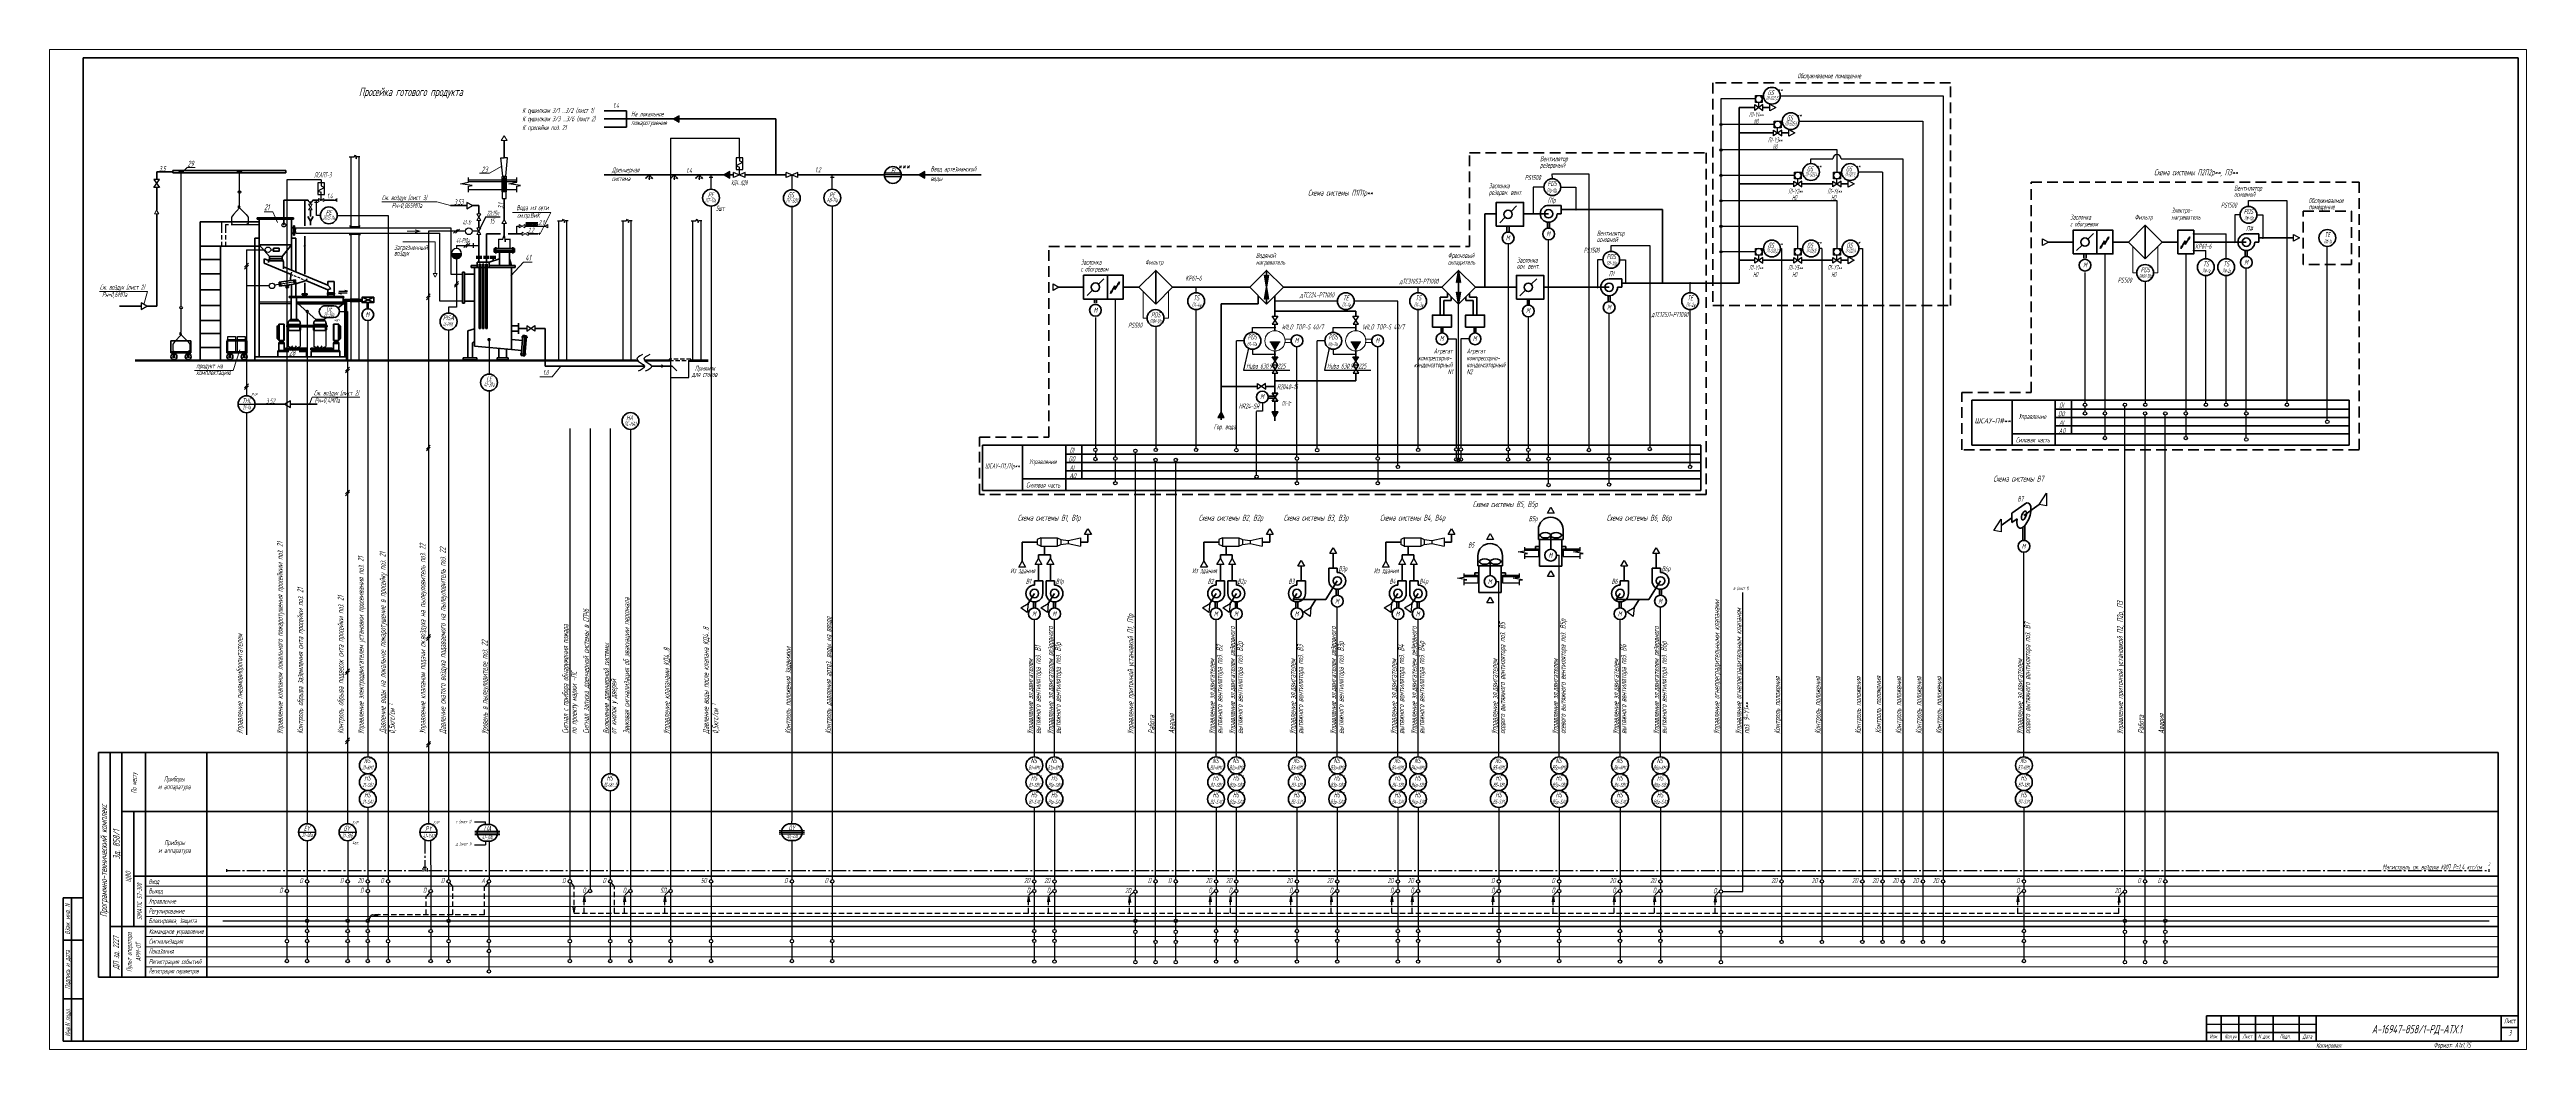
# Model space of a CAD drawing. Header units: millimetres. Extents: x -680 to 9204, y -4430 to 7779.
# Drawn here: x 3163 to 4635, y 5159 to 5753 of the extents above; entities that cross this region are included whole.
import ezdxf
from ezdxf.enums import TextEntityAlignment as Align

# ---------------------------------------------------------------- set-up
doc = ezdxf.new("R2010")
doc.units = ezdxf.units.MM
for name, pattern in [('ACAD_ISO02W100', [15, 12, -3]), ('DASHED', [0.75, 0.5, -0.25]), ('gost6', [12, 8, -1.5, 1, -1.5]), ('HIDDEN', [9.525, 6.35, -3.175]), ('невидимая2', [4.7625, 3.175, -1.5875])]:
    doc.linetypes.add(name, pattern=pattern)
doc.layers.get('Defpoints').update_dxf_attribs({"color": 33})
for name, color, linetype, lineweight in [('1', 4, 'Continuous', 15), ('Аппараты', 137, 'Continuous', 40), ('Арматура', 1, 'Continuous', 25), ('Вода', 130, 'Continuous', 60), ('Выноска', 137, 'Continuous', 20), ('Датчики', 31, 'Continuous', 50), ('Обводка', 6, 'Continuous', 25), ('Отр_кисл', 150, 'Continuous', 80), ('Связи', 95, 'Continuous', 25), ('Текст_КИП', 2, 'Continuous', 25), ('Толст.рамка', 7, 'Continuous', 60), ('Тонк.рамка', 10, 'Continuous', 20), ('Трубопроводы', 7, 'Continuous', 60), ('Щиты_пульты', 5, 'Continuous', 40)]:
    doc.layers.add(name, color=color, linetype=linetype, lineweight=lineweight)
for name, color, linetype in [('блок', 7, 'Continuous'), ('Клапан', 80, 'Continuous'), ('Осевая', 130, 'gost6'), ('Слой М50', 3, 'Continuous'), ('ТЕКСТ', 2, 'Continuous'), ('Текст.', 51, 'Continuous')]:
    doc.layers.add(name, color=color, linetype=linetype)
doc.styles.add('Simplex', font='simplex.shx', dxfattribs={"width": 0.7, "oblique": 15})

# ---------------------------------------------------------------- blocks, each defined once
blk = doc.blocks.new('T5S')
at = {"layer": '1'}
blk.add_solid([(0, 1.5), (0, -1.5), (2.5, 0)], dxfattribs=at)
blk = doc.blocks.new('B2')
for p, q in [((-1.5, 0), (0, -2.5)), ((-1.5, 0), (1.5, 0)), ((0, -2.5), (1.5, 0)), ((0, -2.5), (-1.5, -5)), ((-1.5, -5), (1.5, -5)), ((1.5, -5), (0, -2.5))]:
    blk.add_line(p, q)
blk = doc.blocks.new('B2S')
at = {"layer": '1'}
blk.add_blockref('B2', (0, 0), dxfattribs=at)
blk = doc.blocks.new('T6S')
at = {"layer": '1'}
blk.add_solid([(0, 1.5), (0, -1.5), (-2.5, 0)], dxfattribs=at)
blk = doc.blocks.new('T7S')
at = {"layer": '1'}
blk.add_solid([(-1.5, 0), (1.5, 0), (0, -2.5)], dxfattribs=at)
blk = doc.blocks.new('T11S')
at = {"layer": '1'}
for p, q in [((-2.5, 0), (0, 1.5)), ((0, -1.5), (-2.5, 0)), ((0, 1.5), (0, -1.5))]:
    blk.add_line(p, q, dxfattribs=at)
blk = doc.blocks.new('A$C7C577D92')
at = {"layer": 'Defpoints', "ltscale": 0.2}
for p, q in [((0, 6), (14.9, 6)), ((0, 5), (15, 5)), ((0, 4), (14.9, 4))]:
    blk.add_line(p, q, dxfattribs=at)
at = {"layer": 'Датчики', "color": 4}
for p, q in [((6.4, 10), (8.6, 10)), ((6.4, 0), (8.6, 0))]:
    blk.add_line(p, q, dxfattribs=at)
for centre, start, end in [((6.4, 5), 90, 270), ((8.6, 5), 270, 90)]:
    blk.add_arc(centre, 5, start, end, dxfattribs=at)
blk = doc.blocks.new('A$C428F2FC1')
at = {"layer": 'Defpoints', "ltscale": 0.2}
for p, q in [((-5, -4), (5, -4)), ((-5, -5), (5, -5)), ((-5, -6), (5, -6))]:
    blk.add_line(p, q, dxfattribs=at)
at = {"layer": 'Датчики', "color": 4}
blk.add_circle((0, -5), 5, dxfattribs=at)
blk = doc.blocks.new('A$C46135D97')
at = {"layer": '1', "color": 7}
for p, q in [((1.4, 2.6), (-0.1, 0.1)), ((-0.1, 0.1), (2.9, 0.1)), ((2.9, 0.1), (1.4, 2.6))]:
    blk.add_line(p, q, dxfattribs=at)
blk = doc.blocks.new('Вентиль горизонтальный')
at = {"layer": 'блок', "color": 0, "linetype": 'ByBlock', "lineweight": -3}
for p, q in [((8.7, 3), (0, -3)), ((0, 3), (8.7, -3)), ((0, -3), (0, 3)), ((8.7, -3), (8.7, 3))]:
    blk.add_line(p, q, dxfattribs=at)
blk = doc.blocks.new('газ')
blk.add_lwpolyline([(-2, -3.5), (2, -3.5), (0, 0)], close=True)
blk = doc.blocks.new('A$C5B824081')
at = {"layer": 'Арматура'}
for p, q in [((4.8, -1.7), (0, 1.7)), ((0, -1.7), (4.8, 1.7)), ((0, 1.7), (0, -1.7)), ((2.4, 0), (2.4, -3)), ((4.8, 1.7), (4.8, -1.7))]:
    blk.add_line(p, q, dxfattribs=at)
blk.add_circle((2.4, -5), 2, dxfattribs=at)

msp = doc.modelspace()

# ---------------------------------------------------------------- hatches: boundary and pattern name
h = msp.add_hatch(color=256)
edge = h.paths.add_edge_path()
edge.add_arc((4156.11, 5708.568), 0.635, 0, 360)
h = msp.add_hatch(color=256)
edge = h.paths.add_edge_path()
edge.add_arc((4156.11, 5693.436), 0.635, 0, 360)
h = msp.add_hatch(color=256)
edge = h.paths.add_edge_path()
edge.add_arc((4156.11, 5678.305), 0.635, 0, 360)
h = msp.add_hatch(color=256)
edge = h.paths.add_edge_path()
edge.add_arc((4044.483, 5655.525), 0.635, 0, 360)
h = msp.add_hatch(color=256)
edge = h.paths.add_edge_path()
edge.add_arc((4069.973, 5658.025), 0.635, 0, 360)
h = msp.add_hatch(color=256)
edge = h.paths.add_edge_path()
edge.add_arc((4156.11, 5663.173), 0.635, 0, 360)
h = msp.add_hatch(color=256)
edge = h.paths.add_edge_path()
edge.add_arc((4156.11, 5648.042), 0.635, 0, 360)
h = msp.add_hatch(color=256)
edge = h.paths.add_edge_path()
edge.add_arc((4436.947, 5643.681), 0.635, 0, 360)
h = msp.add_hatch(color=256)
edge = h.paths.add_edge_path()
edge.add_arc((4461.335, 5638.653), 0.635, 0, 360)
h = msp.add_hatch(color=256)
edge = h.paths.add_edge_path()
edge.add_arc((4477.975, 5641.153), 0.635, 0, 360)
at = {"ltscale": 5}
h = msp.add_hatch(dxfattribs=at)
h.set_pattern_fill('ANSI31', color=0, scale=1.25, style=0)
h.set_pattern_definition([(45, (3401.854, 5628.75383), (-0.1104854, 0.1104854), [])])
edge = h.paths.add_edge_path()
edge.add_arc((3404.896, 5631.796), 3.042, 180, 360.023114)
edge.add_line((3404.896, 5631.796), (3407.938, 5631.796))
edge.add_line((3404.896, 5631.796), (3401.854, 5631.796))
h = msp.add_hatch(color=256)
edge = h.paths.add_edge_path()
edge.add_arc((4156.11, 5632.91), 0.635, 0, 360)
h = msp.add_hatch(color=256)
edge = h.paths.add_edge_path()
edge.add_arc((4436.947, 5633.718), 0.635, 0, 360)
h = msp.add_hatch(color=256)
edge = h.paths.add_edge_path()
edge.add_arc((3844.315, 5611.862), 0.635, 0, 360)
h = msp.add_hatch(color=256)
edge = h.paths.add_edge_path()
edge.add_arc((3976.214, 5611.864), 0.635, 0, 360)
h = msp.add_hatch(color=256)
edge = h.paths.add_edge_path()
edge.add_arc((4082.783, 5611.862), 0.635, 0, 360)
h = msp.add_hatch(color=256)
edge = h.paths.add_edge_path()
edge.add_arc((4099.423, 5614.362), 0.635, 0, 360)
h = msp.add_hatch(color=256)
edge = h.paths.add_edge_path()
edge.add_arc((4137.784, 5614.362), 0.635, 0, 360)
h = msp.add_hatch(color=256)
edge = h.paths.add_edge_path()
edge.add_arc((3891.147, 5603.58), 0.635, 0, 360)
for points in [[(3888.147, 5579.259), (3891.147, 5574.062), (3894.147, 5579.259)], [(3936.15, 5579.259), (3939.15, 5574.062), (3942.15, 5579.259)], [(3354.498, 5238.96), (3358.303, 5238.384), (3356.919, 5238.96), (3358.303, 5239.537)], [(3474.848, 5239.956), (3474.271, 5243.761), (3474.848, 5242.377), (3475.424, 5243.761)], [(3480.717, 5250.585), (3481.293, 5246.78), (3480.717, 5248.164), (3480.14, 5246.78)], [(3504.717, 5250.585), (3505.293, 5246.781), (3504.717, 5248.164), (3504.14, 5246.781)], [(3528.607, 5250.585), (3529.183, 5246.781), (3528.607, 5248.164), (3528.03, 5246.781)], [(3744.655, 5250.567), (3745.232, 5246.762), (3744.655, 5248.146), (3744.079, 5246.762)], [(3756.655, 5250.567), (3757.232, 5246.762), (3756.655, 5248.146), (3756.079, 5246.762)], [(3804.686, 5250.218), (3805.263, 5246.414), (3804.686, 5247.797), (3804.11, 5246.414)], [(3852.645, 5250.567), (3853.221, 5246.763), (3852.645, 5248.146), (3852.068, 5246.763)], [(3864.645, 5250.567), (3865.221, 5246.763), (3864.645, 5248.146), (3864.068, 5246.763)], [(3900.634, 5250.567), (3901.211, 5246.763), (3900.634, 5248.146), (3900.058, 5246.763)], [(3924.634, 5250.567), (3925.211, 5246.763), (3924.634, 5248.146), (3924.058, 5246.763)], [(3960.624, 5250.567), (3961.201, 5246.763), (3960.624, 5248.146), (3960.048, 5246.763)], [(3972.624, 5250.567), (3973.201, 5246.763), (3972.624, 5248.146), (3972.048, 5246.763)], [(4020.629, 5250.581), (4021.205, 5246.777), (4020.629, 5248.16), (4020.052, 5246.777)], [(4056.474, 5250.579), (4057.051, 5246.774), (4056.474, 5248.158), (4055.897, 5246.774)], [(4092.614, 5250.567), (4093.191, 5246.762), (4092.614, 5248.146), (4092.037, 5246.762)], [(4116.614, 5250.567), (4117.191, 5246.762), (4116.614, 5248.146), (4116.037, 5246.762)], [(4152.586, 5250.307), (4153.163, 5246.502), (4152.586, 5247.885), (4152.009, 5246.502)], [(4332.545, 5250.581), (4333.121, 5246.776), (4332.545, 5248.16), (4331.968, 5246.776)], [(4392.57, 5250.218), (4393.147, 5246.414), (4392.57, 5247.797), (4391.993, 5246.414)]]:
    msp.add_hatch(color=256).paths.add_polyline_path(points)
h = msp.add_hatch(color=256)
edge = h.paths.add_edge_path()
edge.add_arc((3891.147, 5587.972), 0.635, 0, 360)
h = msp.add_hatch(color=256)
edge = h.paths.add_edge_path()
edge.add_arc((3939.15, 5587.972), 0.635, 0, 360)
h = msp.add_hatch(color=256)
h.paths.add_polyline_path([(3891.163, 5568.151), (3891.179, 5568.174), (3891.179, 5570.569), (3889.48, 5570.558)])
h.paths.add_polyline_path([(3891.179, 5568.174), (3892.814, 5570.58), (3891.179, 5570.569)])
h = msp.add_hatch(color=256)
edge = h.paths.add_edge_path()
edge.add_arc((3891.15, 5572.153), 0.635, 0, 360)
h = msp.add_hatch(color=256)
h.paths.add_polyline_path([(3939.166, 5568.151), (3939.182, 5568.174), (3939.182, 5570.569), (3937.483, 5570.558)])
h.paths.add_polyline_path([(3939.182, 5568.174), (3940.817, 5570.58), (3939.182, 5570.569)])
h = msp.add_hatch(color=256)
edge = h.paths.add_edge_path()
edge.add_arc((3939.153, 5572.153), 0.635, 0, 360)
at = {"layer": 'Аппараты'}
h = msp.add_hatch(color=256, dxfattribs=at)
h.paths.add_polyline_path([(4000.214, 5615.521), (3999.07, 5614.759), (4000.214, 5621.862)])
h.paths.add_polyline_path([(4001.359, 5614.759), (4000.214, 5615.521), (4000.214, 5621.862)])
h = msp.add_hatch(color=256, dxfattribs=at)
h.paths.add_polyline_path([(3886.147, 5611.862), (3886.147, 5618.203), (3885.003, 5618.964)])
h.paths.add_polyline_path([(3886.147, 5611.862), (3887.291, 5618.964), (3886.147, 5618.203)])
h = msp.add_hatch(color=256, dxfattribs=at)
h.paths.add_polyline_path([(3886.147, 5605.521), (3885.003, 5604.76), (3886.147, 5611.862)])
h.paths.add_polyline_path([(3887.291, 5604.76), (3886.147, 5605.521), (3886.147, 5611.862)])
h = msp.add_hatch(color=256, dxfattribs=at)
h.paths.add_polyline_path([(4000.214, 5608.202), (3999.07, 5608.964), (4000.214, 5601.862)])
h.paths.add_polyline_path([(4001.359, 5608.964), (4000.214, 5608.202), (4000.214, 5601.862)])
at = {"layer": 'Вода'}
for points in [[(3537.23, 5709.869), (3537.23, 5713.783), (3533.84, 5711.826)], [(3567.323, 5676.636), (3567.323, 5680.55), (3563.933, 5678.593)], [(3683.076, 5676.636), (3683.076, 5680.551), (3679.687, 5678.593)], [(3857.136, 5534.415), (3861.051, 5534.415), (3859.094, 5537.804)], [(3893.104, 5537.804), (3889.19, 5537.804), (3891.147, 5534.415)]]:
    msp.add_hatch(color=256, dxfattribs=at).paths.add_polyline_path(points)

# ---------------------------------------------------------------- linework, layer by layer
at = {"ltscale": 5}
for p, q in [((3241.279, 5680.414), (3240.542, 5680.414)), ((3241.279, 5680.414), (3242.017, 5680.414)), ((3276.018, 5680.433), (3275.28, 5680.433)), ((3276.018, 5680.433), (3276.756, 5680.433)), ((3276.018, 5677.154), (3276.018, 5680.433)), ((3276.018, 5660.317), (3276.018, 5679.765)), ((3265.375, 5650.785), (3265.375, 5649.135)), ((3276.018, 5659.76), (3275.857, 5659.76)), ((3265.375, 5649.135), (3265.375, 5644.117)), ((3265.375, 5642.861), (3265.375, 5640.162)), ((3265.375, 5638.766), (3265.375, 5636.296)), ((3267.593, 5649.135), (3269.486, 5649.135)), ((3267.593, 5649.135), (3267.593, 5644.117)), ((3267.593, 5642.716), (3267.593, 5640.302)), ((3267.593, 5638.859), (3267.593, 5636.296)), ((3270.953, 5649.135), (3273.946, 5649.135)), ((3275.824, 5649.135), (3278.934, 5649.135)), ((3280.46, 5649.135), (3284.979, 5649.135)), ((3284.979, 5649.135), (3287.732, 5649.135)), ((3309.746, 5647.077), (3401.486, 5647.077)), ((3309.746, 5643.988), (3394.995, 5643.988)), ((3241.256, 5584.902), (3241.256, 5598.961)), ((3241.256, 5584.344), (3241.095, 5584.344))]:
    msp.add_line(p, q, dxfattribs=at)
at = {"linetype": 'ByBlock', "lineweight": -2}
for p, q in [((3241.256, 5600.519), (3241.256, 5680.414)), ((3434.438, 5677.754), (3432.059, 5677.754)), ((3275.458, 5658.954), (3275.458, 5660.317)), ((3275.458, 5660.317), (3276.018, 5660.317)), ((3276.018, 5658.954), (3275.458, 5658.954)), ((3271.986, 5649.135), (3280.448, 5649.135)), ((3240.696, 5583.538), (3240.696, 5584.902)), ((3240.696, 5584.902), (3241.256, 5584.902)), ((3241.256, 5583.538), (3240.696, 5583.538)), ((3237.224, 5573.719), (3245.686, 5573.719))]:
    msp.add_line(p, q, dxfattribs=at)
for p, q in [((3341.232, 5689.28), (3344.032, 5689.28)), ((3342.272, 5648.027), (3342.272, 5689.28)), ((3344.032, 5689.28), (3344.832, 5690.24)), ((3344.832, 5690.24), (3345.392, 5688.24)), ((3345.392, 5688.24), (3345.792, 5689.44)), ((3345.792, 5689.44), (3347.552, 5689.44)), ((3346.912, 5689.44), (3346.912, 5648.027)), ((3272.379, 5655.039), (3271.199, 5653.464)), ((3271.199, 5653.464), (3271.199, 5650.445)), ((3272.379, 5655.039), (3276.018, 5658.954)), ((3275.857, 5659.76), (3276.018, 5658.954)), ((3276.179, 5659.76), (3276.018, 5658.954)), ((3276.018, 5659.76), (3276.179, 5659.76)), ((3276.018, 5658.954), (3280.054, 5655.039)), ((3280.054, 5655.039), (3281.235, 5653.464)), ((3281.235, 5653.464), (3281.235, 5650.431)), ((3464.954, 5651.393), (3467.754, 5651.393)), ((3465.705, 5568.817), (3465.705, 5651.393)), ((3467.754, 5651.393), (3468.554, 5652.353)), ((3468.554, 5652.353), (3469.114, 5650.353)), ((3469.114, 5650.353), (3469.514, 5651.553)), ((3469.514, 5651.553), (3471.274, 5651.553)), ((3470.345, 5651.553), (3470.345, 5568.817)), ((3502.888, 5651.393), (3505.688, 5651.393)), ((3503.928, 5568.817), (3503.928, 5651.393)), ((3505.688, 5651.393), (3506.488, 5652.353)), ((3506.488, 5652.353), (3507.048, 5650.353)), ((3507.048, 5650.353), (3507.448, 5651.553)), ((3507.448, 5651.553), (3509.208, 5651.553)), ((3508.568, 5651.553), (3508.568, 5568.817)), ((3544.335, 5651.393), (3547.135, 5651.393)), ((3545.375, 5568.817), (3545.375, 5651.393)), ((3547.135, 5651.393), (3547.935, 5652.353)), ((3547.935, 5652.353), (3548.495, 5650.353)), ((3548.495, 5650.353), (3548.895, 5651.553)), ((3548.895, 5651.553), (3550.655, 5651.553)), ((3550.015, 5651.553), (3550.015, 5568.817)), ((3271.199, 5650.095), (3271.199, 5649.725)), ((3271.199, 5649.725), (3271.986, 5649.135)), ((3281.235, 5649.725), (3280.448, 5649.135)), ((3281.235, 5650.06), (3281.235, 5649.725)), ((3341.476, 5648.562), (3341.476, 5648.027)), ((3341.476, 5648.027), (3347.476, 5648.027)), ((3341.476, 5642.85), (3341.476, 5643.385)), ((3341.476, 5643.385), (3347.476, 5643.385)), ((3342.272, 5609.386), (3342.272, 5643.385)), ((3346.912, 5643.385), (3346.912, 5604.877)), ((3347.476, 5648.027), (3347.476, 5648.562)), ((3347.476, 5643.385), (3347.476, 5642.85)), ((3394.995, 5603.617), (3394.995, 5643.988)), ((3401.486, 5647.077), (3401.486, 5619.617)), ((3403.146, 5643.959), (3405.455, 5646.269)), ((3404.301, 5643.985), (3406.61, 5646.294)), ((3409.274, 5635.48), (3411.583, 5637.789)), ((3410.428, 5635.505), (3412.738, 5637.814)), ((3418.251, 5645.143), (3414.247, 5645.14)), ((3429.806, 5640.432), (3432.395, 5640.432)), ((3430.14, 5634.897), (3430.14, 5640.432)), ((3432.395, 5640.432), (3433.262, 5642.77)), ((3433.262, 5642.77), (3433.844, 5638.767)), ((3433.844, 5638.767), (3434.298, 5640.424)), ((3434.298, 5640.432), (3437.035, 5640.432)), ((3436.63, 5640.432), (3436.63, 5634.897)), ((3279.047, 5623.835), (3281.357, 5626.144)), ((3279.047, 5622.705), (3281.357, 5625.014)), ((3306.937, 5620.77), (3306.46, 5619.628)), ((3316.072, 5616.956), (3315.595, 5615.814)), ((3342.272, 5604.877), (3342.272, 5609.386)), ((3387.052, 5605.598), (3389.361, 5607.907)), ((3387.052, 5604.468), (3389.361, 5606.777)), ((3401.486, 5619.617), (3408.482, 5619.617)), ((3403.742, 5612.965), (3406.051, 5615.275)), ((3403.742, 5611.836), (3406.051, 5614.145)), ((3306.729, 5603.094), (3287.732, 5603.094)), ((3306.729, 5602.089), (3287.732, 5602.089)), ((3342.272, 5568.817), (3342.272, 5603.155)), ((3346.912, 5603.155), (3346.912, 5568.817)), ((3351.862, 5599.067), (3351.862, 5602.778)), ((3352.495, 5602.778), (3352.495, 5599.067)), ((3408.482, 5603.617), (3394.995, 5603.617)), ((3237.617, 5579.623), (3236.437, 5578.049)), ((3236.437, 5578.049), (3236.437, 5574.31)), ((3237.617, 5579.623), (3241.256, 5583.538)), ((3241.095, 5584.344), (3241.256, 5583.538)), ((3241.095, 5584.344), (3241.256, 5583.538)), ((3241.417, 5584.344), (3241.256, 5583.538)), ((3241.256, 5584.344), (3241.417, 5584.344)), ((3241.417, 5584.344), (3241.256, 5583.538)), ((3241.256, 5584.344), (3241.417, 5584.344)), ((3241.256, 5583.538), (3245.292, 5579.623)), ((3245.292, 5579.623), (3246.473, 5578.049)), ((3246.473, 5578.049), (3246.473, 5574.31)), ((3894.147, 5579.259), (3888.147, 5579.259)), ((3942.15, 5579.259), (3936.15, 5579.259)), ((3214.002, 5568.817), (3512.063, 5568.817)), ((3214.002, 5568.059), (3512.716, 5568.059)), ((3236.437, 5574.31), (3237.224, 5573.719)), ((3246.473, 5574.31), (3245.686, 5573.719)), ((3307.428, 5575.58), (3309.475, 5575.58)), ((3338.985, 5562.058), (3341.294, 5564.367)), ((3338.985, 5560.928), (3341.294, 5563.237)), ((3516.322, 5568.817), (3531.254, 5568.817)), ((3516.974, 5568.059), (3532.037, 5568.059)), ((3532.037, 5568.344), (3532.037, 5558.321)), ((3542.928, 5558.321), (3542.928, 5568.344)), ((3542.928, 5567.93), (3554.385, 5567.93)), ((3544.176, 5568.817), (3554.402, 5568.817)), ((3875.427, 5575.658), (3872.519, 5562.585)), ((3872.519, 5562.585), (3900.054, 5562.585)), ((3923.43, 5575.645), (3920.522, 5562.572)), ((3920.522, 5562.572), (3948.057, 5562.572)), ((3279.047, 5552.187), (3281.357, 5554.496)), ((3279.047, 5551.058), (3281.357, 5553.367)), ((3532.037, 5558.321), (3542.928, 5558.321)), ((3275.217, 5542.356), (3285.217, 5542.356)), ((3387.052, 5515.73), (3389.361, 5518.039)), ((3387.052, 5514.6), (3389.361, 5516.909)), ((3338.985, 5489.06), (3341.294, 5491.369)), ((3338.985, 5487.931), (3341.294, 5490.24)), ((4345.22, 5482.737), (4349.489, 5489.537)), ((4349.489, 5489.537), (4349.489, 5481.954)), ((4318.239, 5467.325), (4322.509, 5474.126)), ((4322.509, 5474.126), (4322.509, 5466.542)), ((4349.489, 5481.954), (4345.22, 5482.737)), ((3752.005, 5463.004), (3749.899, 5461.919)), ((3749.899, 5461.919), (3749.899, 5459.09)), ((3752.005, 5463.004), (3761.791, 5463.004)), ((3752.005, 5463.004), (3752.005, 5458.004)), ((3761.791, 5463.004), (3761.791, 5458.004)), ((3761.791, 5463.004), (3763.898, 5461.919)), ((3763.898, 5461.919), (3763.898, 5459.09)), ((3763.898, 5461.919), (3768.373, 5461.418)), ((3763.898, 5459.09), (3768.373, 5459.591)), ((3768.373, 5461.418), (3775.641, 5463.004)), ((3768.373, 5461.418), (3768.373, 5459.591)), ((3768.373, 5459.591), (3775.641, 5458.004)), ((3775.641, 5463.004), (3775.641, 5458.004)), ((3859.994, 5463.005), (3857.888, 5461.919)), ((3857.888, 5461.919), (3857.888, 5459.09)), ((3859.994, 5463.005), (3869.781, 5463.005)), ((3859.994, 5463.005), (3859.994, 5458.005)), ((3869.781, 5463.005), (3869.781, 5458.005)), ((3869.781, 5463.005), (3871.887, 5461.919)), ((3871.887, 5461.919), (3871.887, 5459.09)), ((3871.887, 5461.919), (3876.362, 5461.418)), ((3871.887, 5459.09), (3876.362, 5459.591)), ((3876.362, 5461.418), (3883.63, 5463.005)), ((3876.362, 5461.418), (3876.362, 5459.591)), ((3876.362, 5459.591), (3883.63, 5458.005)), ((3883.63, 5463.005), (3883.63, 5458.005)), ((3967.974, 5463.005), (3965.868, 5461.919)), ((3965.868, 5461.919), (3965.868, 5459.09)), ((3967.974, 5463.005), (3977.76, 5463.005)), ((3967.974, 5463.005), (3967.974, 5458.005)), ((3977.76, 5463.005), (3977.76, 5458.005)), ((3977.76, 5463.005), (3979.866, 5461.919)), ((3979.866, 5461.919), (3979.866, 5459.09)), ((3979.866, 5461.919), (3984.342, 5461.418)), ((3979.866, 5459.09), (3984.342, 5459.591)), ((3984.342, 5461.418), (3991.609, 5463.005)), ((3984.342, 5461.418), (3984.342, 5459.591)), ((3984.342, 5459.591), (3991.609, 5458.005)), ((3991.609, 5463.005), (3991.609, 5458.005)), ((4322.509, 5466.542), (4318.239, 5467.325)), ((3752.005, 5458.004), (3749.899, 5459.09)), ((3752.005, 5458.004), (3761.791, 5458.004)), ((3761.791, 5458.004), (3763.898, 5459.09)), ((3859.994, 5458.005), (3857.888, 5459.09)), ((3859.994, 5458.005), (3869.781, 5458.005)), ((3869.781, 5458.005), (3871.887, 5459.09)), ((3967.974, 5458.005), (3965.868, 5459.09)), ((3967.974, 5458.005), (3977.76, 5458.005)), ((3977.76, 5458.005), (3979.866, 5459.09)), ((4047.651, 5456.479), (4047.651, 5451.883)), ((4062.319, 5456.479), (4062.319, 5451.883)), ((4011.651, 5440.837), (4011.651, 5436.24)), ((4026.319, 5440.837), (4026.319, 5436.24)), ((3740.116, 5421.37), (3744.495, 5423.932)), ((3743.968, 5418.622), (3740.116, 5421.37)), ((3744.495, 5423.932), (3743.968, 5418.622)), ((3752.116, 5421.37), (3756.495, 5423.932)), ((3755.968, 5418.622), (3752.116, 5421.37)), ((3756.495, 5423.932), (3755.968, 5418.622)), ((3848.105, 5421.37), (3852.484, 5423.932)), ((3851.957, 5418.622), (3848.105, 5421.37)), ((3852.484, 5423.932), (3851.957, 5418.622)), ((3860.105, 5421.37), (3864.484, 5423.932)), ((3863.957, 5418.622), (3860.105, 5421.37)), ((3864.484, 5423.932), (3863.957, 5418.622)), ((3908.117, 5418.99), (3912.497, 5421.552)), ((3911.97, 5416.243), (3908.117, 5418.99)), ((3912.497, 5421.552), (3911.97, 5416.243)), ((3956.084, 5421.37), (3960.463, 5423.932)), ((3959.937, 5418.622), (3956.084, 5421.37)), ((3960.463, 5423.932), (3959.937, 5418.622)), ((3968.084, 5421.37), (3972.463, 5423.932)), ((3971.937, 5418.622), (3968.084, 5421.37)), ((3972.463, 5423.932), (3971.937, 5418.622)), ((4100.097, 5418.99), (4104.476, 5421.552)), ((4103.949, 5416.243), (4100.097, 5418.99)), ((4104.476, 5421.552), (4103.949, 5416.243)), ((3387.077, 5403.243), (3389.387, 5405.552)), ((3387.077, 5402.113), (3389.387, 5404.423)), ((3338.985, 5382.864), (3341.294, 5385.174)), ((3338.985, 5381.735), (3341.294, 5384.044)), ((3338.985, 5341.799), (3341.294, 5344.108)), ((3338.985, 5340.669), (3341.294, 5342.978)), ((3387.077, 5339.797), (3389.387, 5342.106)), ((3387.077, 5338.667), (3389.387, 5340.976)), ((3311.158, 5288.114), (3321.158, 5288.114)), ((3335.217, 5288.114), (3345.217, 5288.114)), ((3383.247, 5288.092), (3393.247, 5288.092)), ((3417.192, 5287.731), (3429.308, 5287.731)), ((3598.113, 5288.145), (3610.229, 5288.145)), ((3352.87, 5236.168), (3354.498, 5238.96)), ((3354.498, 5238.96), (3358.303, 5239.537)), ((3354.498, 5238.96), (3358.303, 5238.384)), ((3474.848, 5239.956), (3474.271, 5243.761)), ((3474.848, 5239.956), (3475.424, 5243.761)), ((3480.717, 5250.585), (3480.14, 5246.78)), ((3480.717, 5250.585), (3481.293, 5246.78)), ((3504.717, 5250.585), (3504.14, 5246.781)), ((3504.717, 5250.585), (3505.293, 5246.781)), ((3528.607, 5250.585), (3528.03, 5246.781)), ((3528.607, 5250.585), (3529.183, 5246.781)), ((3744.655, 5250.567), (3744.079, 5246.762)), ((3744.655, 5250.567), (3745.232, 5246.762)), ((3756.655, 5250.567), (3756.079, 5246.762)), ((3756.655, 5250.567), (3757.232, 5246.762)), ((3804.686, 5250.218), (3804.11, 5246.414)), ((3804.686, 5250.218), (3805.263, 5246.414)), ((3852.645, 5250.567), (3852.068, 5246.763)), ((3852.645, 5250.567), (3853.221, 5246.763)), ((3864.645, 5250.567), (3864.068, 5246.763)), ((3864.645, 5250.567), (3865.221, 5246.763)), ((3900.634, 5250.567), (3900.058, 5246.763)), ((3900.634, 5250.567), (3901.211, 5246.763)), ((3924.634, 5250.567), (3924.058, 5246.763)), ((3924.634, 5250.567), (3925.211, 5246.763)), ((3960.624, 5250.567), (3960.048, 5246.763)), ((3960.624, 5250.567), (3961.201, 5246.763)), ((3972.624, 5250.567), (3972.048, 5246.763)), ((3972.624, 5250.567), (3973.201, 5246.763)), ((4020.629, 5250.581), (4020.052, 5246.777)), ((4020.629, 5250.581), (4021.205, 5246.777)), ((4056.474, 5250.579), (4055.897, 5246.774)), ((4056.474, 5250.579), (4057.051, 5246.774)), ((4092.614, 5250.567), (4092.037, 5246.762)), ((4092.614, 5250.567), (4093.191, 5246.762)), ((4116.614, 5250.567), (4116.037, 5246.762)), ((4116.614, 5250.567), (4117.191, 5246.762)), ((4152.586, 5250.307), (4152.009, 5246.502)), ((4152.586, 5250.307), (4153.163, 5246.502)), ((4332.545, 5250.581), (4331.968, 5246.776)), ((4332.545, 5250.581), (4333.121, 5246.776)), ((4392.57, 5250.218), (4391.993, 5246.414)), ((4392.57, 5250.218), (4393.147, 5246.414)), ((3266.016, 5235.423), (4612.392, 5235.423))]:
    msp.add_line(p, q)
at = {"linetype": 'Continuous'}
for p, q in [((3432.478, 5677.768), (3431.318, 5688.807)), ((3431.318, 5688.807), (3433.306, 5688.807)), ((3435.294, 5688.807), (3433.306, 5688.807)), ((3434.135, 5677.768), (3435.294, 5688.807)), ((3407.238, 5673.376), (3412.126, 5674.228)), ((3414.221, 5672.31), (3407.238, 5673.376)), ((3412.125, 5675.71), (3432.073, 5675.71)), ((3412.125, 5674.782), (3432.073, 5674.782)), ((3412.125, 5669.965), (3432.073, 5669.965)), ((3412.126, 5674.228), (3412.126, 5676.989)), ((3412.126, 5671.883), (3414.221, 5672.31)), ((3412.126, 5668.259), (3412.126, 5671.883)), ((3432.134, 5668.587), (3432.134, 5664.541)), ((3434.453, 5668.587), (3432.134, 5668.587)), ((3434.44, 5675.71), (3440.792, 5675.71)), ((3434.44, 5674.782), (3440.792, 5674.782)), ((3434.44, 5669.965), (3440.792, 5669.965)), ((3434.453, 5664.541), (3434.453, 5668.587)), ((3435.904, 5673.376), (3440.792, 5674.228)), ((3442.887, 5672.31), (3435.904, 5673.376)), ((3440.792, 5674.228), (3440.792, 5676.989)), ((3440.792, 5671.883), (3442.887, 5672.31)), ((3440.792, 5668.259), (3440.792, 5671.883)), ((3432.134, 5664.541), (3434.453, 5664.541)), ((4035.642, 5454.611), (4039.553, 5455.294)), ((4041.229, 5453.759), (4035.642, 5454.611)), ((4039.551, 5456.479), (4047.651, 5456.479)), ((4039.551, 5455.737), (4047.651, 5455.737)), ((4039.551, 5451.883), (4047.651, 5451.883)), ((4039.553, 5455.294), (4039.553, 5457.502)), ((4039.553, 5453.418), (4041.229, 5453.759)), ((4039.553, 5450.518), (4039.553, 5453.418)), ((4062.319, 5456.479), (4072.5, 5456.479)), ((4062.319, 5455.737), (4072.5, 5455.737)), ((4062.319, 5451.883), (4072.5, 5451.883)), ((4068.589, 5454.611), (4072.5, 5455.294)), ((4074.176, 5453.759), (4068.589, 5454.611)), ((4072.5, 5455.294), (4072.5, 5457.502)), ((4072.5, 5453.418), (4074.176, 5453.759)), ((4072.5, 5450.518), (4072.5, 5453.418)), ((3999.642, 5438.969), (4003.552, 5439.651)), ((4005.228, 5438.116), (3999.642, 5438.969)), ((4003.551, 5440.837), (4011.651, 5440.837)), ((4003.551, 5440.095), (4011.651, 5440.095)), ((4003.551, 5436.24), (4011.651, 5436.24)), ((4003.552, 5439.651), (4003.552, 5441.86)), ((4003.552, 5437.775), (4005.228, 5438.116)), ((4003.552, 5434.876), (4003.552, 5437.775)), ((4026.319, 5440.837), (4036.5, 5440.837)), ((4026.319, 5440.095), (4036.5, 5440.095)), ((4026.319, 5436.24), (4036.5, 5436.24)), ((4032.589, 5438.969), (4036.5, 5439.651)), ((4038.176, 5438.116), (4032.589, 5438.969)), ((4036.5, 5439.651), (4036.5, 5441.86)), ((4036.5, 5437.775), (4038.176, 5438.116)), ((4036.5, 5434.876), (4036.5, 5437.775))]:
    msp.add_line(p, q, dxfattribs=at)
at = {"color": 6}
msp.add_line((3433.259, 5668.587), (3433.259, 5677.754), dxfattribs=at)
at = {"color": 6, "ltscale": 5}
msp.add_line((3326.126, 5663.673), (3332.738, 5663.673), dxfattribs=at)
at = {"color": 3}
for q in [(3418.576, 5646.347), (3430.779, 5653.728)]:
    msp.add_line((3422.315, 5653.728), q, dxfattribs=at)
at = {"color": 7}
for p, q in [((3308.622, 5648.341), (3308.06, 5648.341)), ((3308.622, 5648.341), (3308.06, 5648.341)), ((3308.06, 5642.724), (3308.622, 5642.724)), ((3308.06, 5642.724), (3308.622, 5642.724)), ((3308.622, 5648.341), (3308.622, 5642.724)), ((3308.622, 5648.341), (3308.622, 5642.724)), ((3308.622, 5643.988), (3308.622, 5647.077)), ((3308.622, 5647.077), (3309.746, 5647.077)), ((3308.622, 5643.988), (3308.622, 5647.077)), ((3308.622, 5647.077), (3309.746, 5647.077)), ((3309.746, 5643.988), (3308.622, 5643.988)), ((3309.746, 5643.988), (3308.622, 5643.988))]:
    msp.add_line(p, q, dxfattribs=at)
at = {"color": 0, "ltscale": 5}
msp.add_line((3407.938, 5631.796), (3401.854, 5631.796), dxfattribs=at)
at = {"linetype": 'DASHED', "ltscale": 3}
msp.add_line((3306.266, 5619.709), (3315.365, 5615.91), dxfattribs=at)
at = {"color": 0}
for p, q in [((3334.873, 5608.283), (3336.493, 5608.591)), ((3339.927, 5608.283), (3334.873, 5608.283)), ((3334.873, 5608.283), (3336.493, 5607.974)), ((3335.103, 5609.618), (3340.158, 5609.618)), ((3340.158, 5609.618), (3338.537, 5609.926)), ((3340.158, 5609.618), (3338.537, 5609.309)), ((3347.326, 5604.877), (3341.805, 5604.877)), ((3347.326, 5603.155), (3341.805, 5603.155)), ((3304.834, 5587.906), (3304.834, 5576.734)), ((3312.07, 5587.906), (3312.07, 5576.734)), ((3320.137, 5587.906), (3320.137, 5576.734)), ((3323.373, 5575.708), (3322.347, 5576.991)), ((3324.137, 5575.708), (3325.164, 5576.991)), ((3327.373, 5587.906), (3327.373, 5576.734)), ((3322.732, 5575.58), (3320.137, 5576.734)), ((3324.779, 5575.58), (3327.373, 5576.734))]:
    msp.add_line(p, q, dxfattribs=at)
at = {"linetype": 'ACAD_ISO02W100', "ltscale": 0.3}
for p, q in [((3308.07, 5575.708), (3307.043, 5576.991)), ((3308.834, 5575.708), (3309.86, 5576.991))]:
    msp.add_line(p, q, dxfattribs=at)
at = {"lineweight": 18}
for p, q in [((3897.055, 5581.11), (3900.349, 5581.11)), ((3897.055, 5579.014), (3900.349, 5579.014)), ((3945.058, 5581.11), (3948.352, 5581.11)), ((3945.058, 5579.014), (3948.352, 5579.014))]:
    msp.add_line(p, q, dxfattribs=at)
at = {"ltscale": 0.3}
for p, q in [((3307.428, 5575.58), (3304.834, 5576.734)), ((3309.475, 5575.58), (3312.07, 5576.734))]:
    msp.add_line(p, q, dxfattribs=at)
at = {"linetype": 'HIDDEN', "ltscale": 0.4}
for p, q in [((3544.176, 5569.09), (3531.254, 5569.09)), ((3531.254, 5569.09), (3531.254, 5568.344)), ((3531.254, 5568.344), (3544.176, 5568.344)), ((3544.176, 5568.344), (3544.176, 5569.09))]:
    msp.add_line(p, q, dxfattribs=at)
at = {"linetype": 'невидимая2'}
for p, q in [((3400.834, 5258.144), (3402.695, 5255.672)), ((3402.695, 5238.96), (3402.695, 5255.672)), ((3423.46, 5258.145), (3421.599, 5255.673)), ((3421.599, 5238.96), (3421.599, 5255.673)), ((3472.987, 5258.144), (3474.848, 5255.672)), ((3474.848, 5239.956), (3474.848, 5255.672)), ((3496.826, 5258.145), (3498.687, 5255.672)), ((3498.687, 5239.956), (3498.687, 5255.672)), ((3421.599, 5238.96), (3354.679, 5238.96)), ((3388.818, 5252.35), (3386.957, 5249.878)), ((3386.957, 5238.96), (3386.957, 5249.878)), ((3474.848, 5239.956), (4392.57, 5239.951)), ((3483.241, 5253.176), (3480.717, 5250.585)), ((3480.717, 5239.956), (3480.717, 5250.585)), ((3507.241, 5253.176), (3504.717, 5250.585)), ((3504.717, 5239.956), (3504.717, 5250.585)), ((3531.131, 5253.176), (3528.607, 5250.585)), ((3528.607, 5239.956), (3528.607, 5250.585)), ((3747.18, 5253.158), (3744.655, 5250.567)), ((3744.656, 5239.955), (3744.655, 5250.567)), ((3759.18, 5253.158), (3756.655, 5250.567)), ((3756.656, 5239.955), (3756.655, 5250.567)), ((3807.21, 5252.809), (3804.686, 5250.218)), ((3804.687, 5239.958), (3804.686, 5250.218)), ((3855.169, 5253.158), (3852.645, 5250.567)), ((3852.645, 5239.955), (3852.645, 5250.567)), ((3867.169, 5253.158), (3864.645, 5250.567)), ((3864.645, 5239.955), (3864.645, 5250.567)), ((3903.159, 5253.158), (3900.634, 5250.567)), ((3900.635, 5239.955), (3900.634, 5250.567)), ((3927.159, 5253.158), (3924.634, 5250.567)), ((3924.635, 5239.955), (3924.634, 5250.567)), ((3963.148, 5253.158), (3960.624, 5250.567)), ((3960.625, 5239.955), (3960.624, 5250.567)), ((3975.148, 5253.158), (3972.624, 5250.567)), ((3972.625, 5239.955), (3972.624, 5250.567)), ((4023.153, 5253.172), (4020.629, 5250.581)), ((4020.629, 5239.967), (4020.629, 5250.581)), ((4058.998, 5253.169), (4056.474, 5250.579)), ((4056.475, 5239.967), (4056.474, 5250.579)), ((4095.138, 5253.158), (4092.614, 5250.567)), ((4092.615, 5239.955), (4092.614, 5250.567)), ((4119.138, 5253.158), (4116.614, 5250.567)), ((4116.615, 5239.955), (4116.614, 5250.567)), ((4155.11, 5252.897), (4152.586, 5250.307)), ((4152.587, 5239.953), (4152.586, 5250.307)), ((4335.069, 5253.171), (4332.545, 5250.581)), ((4332.545, 5239.967), (4332.545, 5250.581)), ((4395.094, 5252.809), (4392.57, 5250.218)), ((4392.57, 5239.958), (4392.57, 5250.218))]:
    msp.add_line(p, q, dxfattribs=at)
at = {"lineweight": 60}
for p, q in [((4629.642, 5179.076), (4444.642, 5179.076)), ((4444.642, 5179.076), (4444.642, 5164.076)), ((4444.642, 5169.076), (4509.642, 5169.076)), ((4453.317, 5179.076), (4453.317, 5164.076)), ((4463.677, 5179.076), (4463.677, 5164.076)), ((4473.626, 5179.076), (4473.626, 5164.076)), ((4484.079, 5179.076), (4484.079, 5164.076)), ((4499.642, 5179.076), (4499.642, 5164.076)), ((4509.642, 5179.076), (4509.642, 5164.076)), ((4619.642, 5179.076), (4619.642, 5164.076)), ((4619.642, 5172.076), (4629.642, 5172.076)), ((4629.642, 5164.076), (4444.642, 5164.076))]:
    msp.add_line(p, q, dxfattribs=at)
for points in [[(4176.55, 5725.699), (4180.55, 5725.699), (4180.55, 5721.699), (4176.55, 5721.699)], [(3533.84, 5711.826), (3537.23, 5709.869), (3537.23, 5713.783)], [(4187.811, 5710.568), (4191.811, 5710.568), (4191.811, 5706.568), (4187.811, 5706.568)], [(3563.933, 5678.593), (3567.323, 5676.636), (3567.323, 5680.55)], [(3679.687, 5678.593), (3683.076, 5676.636), (3683.076, 5680.551)], [(4199.799, 5680.305), (4203.799, 5680.305), (4203.799, 5676.305), (4199.799, 5676.305)], [(4223.048, 5680.305), (4227.048, 5680.305), (4227.048, 5676.305), (4223.048, 5676.305)], [(3414.487, 5660.352), (3411.097, 5662.309), (3411.097, 5658.394)], [(4176.55, 5634.91), (4180.55, 5634.91), (4180.55, 5630.91), (4176.55, 5630.91)], [(4199.799, 5634.91), (4203.799, 5634.91), (4203.799, 5630.91), (4199.799, 5630.91)], [(4223.048, 5634.91), (4227.048, 5634.91), (4227.048, 5630.91), (4223.048, 5630.91)], [(3220.885, 5600.678), (3217.495, 5602.636), (3217.495, 5598.721)], [(3302.861, 5542.358), (3306.251, 5540.401), (3306.251, 5544.315)], [(3859.094, 5537.804), (3857.136, 5534.415), (3861.051, 5534.415)], [(3891.147, 5534.415), (3893.104, 5537.804), (3889.19, 5537.804)]]:
    msp.add_lwpolyline(points, close=True)
at = {"ltscale": 0.6}
msp.add_lwpolyline([(3434.44, 5677.775), (3434.44, 5668.62), (3432.059, 5668.62), (3432.059, 5677.754)], dxfattribs=at)
at = {"color": 2, "ltscale": 5, "const_width": 0.75}
for points in [[(3315.574, 5597.514, 1), (3316.824, 5597.514, 1)], [(3423.616, 5580.77, 1), (3424.866, 5580.77, 1)]]:
    msp.add_lwpolyline(points, format="xyb", close=True, dxfattribs=at)
at = {"color": 0, "ltscale": 5}
for points in [[(3268.914, 5580.784), (3273.928, 5580.784), (3273.928, 5580.195), (3268.914, 5580.195)], [(3269.146, 5582.696), (3273.711, 5582.696), (3273.711, 5573.451), (3269.146, 5573.451)], [(3274.643, 5580.784), (3279.656, 5580.784), (3279.656, 5580.195), (3274.643, 5580.195)], [(3274.874, 5582.696), (3279.439, 5582.696), (3279.439, 5573.451), (3274.874, 5573.451)]]:
    msp.add_lwpolyline(points, close=True, dxfattribs=at)
for centre, radius in [((4156.11, 5708.568), 0.635), ((4156.11, 5693.436), 0.635), ((4055.929, 5671.289), 5), ((4156.11, 5678.305), 0.635), ((4156.11, 5663.173), 0.635), ((3412.246, 5645.139), 2.002), ((4156.11, 5648.042), 0.635), ((4156.11, 5632.91), 0.635), ((3877.795, 5580.062), 5), ((3925.798, 5580.062), 5), ((4372.376, 5542.083), 1), ((4372.376, 5536.925), 1), ((4384.197, 5536.925), 1), ((4396.094, 5542.083), 1), ((4408.093, 5536.925), 1), ((4408.197, 5542.083), 1), ((4420.094, 5536.925), 1), ((4432.197, 5536.925), 1), ((4444.197, 5542.083), 1), ((4456.197, 5542.083), 1), ((4468.214, 5536.925), 1), ((4492.335, 5542.083), 1), ((4516.335, 5531.929), 1), ((4384.197, 5522.254), 1), ((4432.197, 5522.254), 1), ((4468.214, 5521.417), 1), ((3784.492, 5515.295), 1), ((3784.492, 5509.836), 1), ((3796.313, 5510.137), 1), ((3808.21, 5514.699), 1), ((3820.209, 5509.311), 1), ((3820.313, 5515.194), 1), ((3832.21, 5509.311), 1), ((3844.315, 5515.194), 1), ((3868.207, 5515.098), 1), ((3904.209, 5510.137), 1), ((3916.21, 5515.098), 1), ((3952.212, 5510.137), 1), ((3964.213, 5505.137), 1), ((3976.214, 5515.194), 1), ((3998.867, 5515.528), 1), ((3998.867, 5509.585), 1), ((4001.562, 5515.528), 1), ((4001.562, 5509.585), 1), ((4029.662, 5515.528), 1), ((4029.662, 5509.585), 1), ((4041.662, 5515.296), 1), ((4041.662, 5509.559), 1), ((4053.729, 5509.965), 1), ((4077.645, 5515.1), 1), ((4089.662, 5509.9), 1), ((4113.783, 5515.7), 1), ((4137.784, 5505.137), 1), ((3796.313, 5495.465), 1), ((3880.208, 5499.31), 1), ((3904.209, 5495.465), 1), ((3952.212, 5495.465), 1), ((4053.729, 5494.351), 1), ((4089.662, 5494.63), 1), ((3304.199, 5253.176), 1), ((3316.172, 5258.943), 1), ((3340.258, 5258.943), 1), ((3352.202, 5258.943), 1), ((3352.23, 5253.158), 1), ((3364.24, 5258.942), 1), ((3389.566, 5253.148), 1), ((3400.232, 5258.942), 1), ((3424.208, 5258.943), 1), ((3472.238, 5258.942), 1), ((3484.241, 5253.176), 1), ((3496.238, 5258.942), 1), ((3508.241, 5253.176), 1), ((3532.131, 5253.176), 1), ((3556.137, 5258.942), 1), ((3604.169, 5258.941), 1), ((3628.157, 5258.942), 1), ((3748.178, 5258.938), 1), ((3748.18, 5253.172), 1), ((3760.178, 5258.938), 1), ((3760.18, 5253.172), 1), ((3808.21, 5252.809), 1), ((3820.213, 5258.942), 1), ((3832.213, 5258.948), 1), ((3856.167, 5258.938), 1), ((3856.169, 5253.172), 1), ((3868.167, 5258.938), 1), ((3868.169, 5253.172), 1), ((3904.157, 5258.938), 1), ((3904.159, 5253.172), 1), ((3928.157, 5258.938), 1), ((3928.159, 5253.172), 1), ((3964.147, 5258.938), 1), ((3964.148, 5253.172), 1), ((3976.147, 5258.938), 1), ((3976.148, 5253.172), 1), ((4024.146, 5258.956), 1), ((4024.153, 5253.172), 1), ((4059.991, 5258.954), 1), ((4059.998, 5253.17), 1), ((4096.137, 5258.938), 1), ((4096.138, 5253.172), 1), ((4120.137, 5258.938), 1), ((4120.138, 5253.172), 1), ((4156.11, 5252.897), 1), ((4192.108, 5258.937), 1), ((4216.102, 5258.937), 1), ((4240.097, 5258.937), 1), ((4252.095, 5258.937), 1), ((4264.092, 5258.937), 1), ((4276.09, 5258.937), 1), ((4288.087, 5258.937), 1), ((4336.062, 5258.956), 1), ((4336.069, 5253.171), 1), ((4396.094, 5252.809), 1), ((4408.096, 5258.942), 1), ((4420.097, 5258.948), 1), ((3304.199, 5223.405), 1), ((3316.173, 5235.423), 1), ((3316.173, 5229.429), 1), ((3316.173, 5223.421), 1), ((3340.259, 5235.423), 1), ((3340.259, 5229.429), 1), ((3340.259, 5223.421), 1), ((3352.203, 5235.423), 1), ((3352.203, 5229.429), 1), ((3352.203, 5223.421), 1), ((3364.24, 5223.405), 1), ((3389.566, 5229.421), 1), ((3400.232, 5235.423), 1), ((3400.232, 5223.42), 1), ((3424.208, 5223.421), 1), ((3472.238, 5223.405), 1), ((3496.238, 5223.405), 1), ((3508.241, 5223.405), 1), ((3532.131, 5223.405), 1), ((3556.137, 5223.405), 1), ((3604.169, 5223.404), 1), ((3628.157, 5223.421), 1), ((3748.18, 5229.425), 1), ((3748.18, 5223.534), 1), ((3760.18, 5229.425), 1), ((3760.18, 5223.534), 1), ((3808.21, 5235.423), 1), ((3808.21, 5228.942), 1), ((3820.213, 5222.942), 1), ((3832.213, 5235.423), 1), ((3832.213, 5228.942), 1), ((3832.213, 5222.942), 1), ((3856.169, 5229.425), 1), ((3856.169, 5223.534), 1), ((3868.169, 5229.425), 1), ((3868.169, 5223.534), 1), ((3904.159, 5229.425), 1), ((3904.159, 5223.534), 1), ((3928.159, 5229.425), 1), ((3928.159, 5223.534), 1), ((3964.148, 5229.425), 1), ((3964.148, 5223.534), 1), ((3976.148, 5229.425), 1), ((3976.148, 5223.534), 1), ((4024.147, 5229.443), 1), ((4024.147, 5223.434), 1), ((4059.992, 5229.44), 1), ((4059.992, 5223.432), 1), ((4096.138, 5229.425), 1), ((4096.138, 5223.534), 1), ((4120.138, 5229.425), 1), ((4120.138, 5223.534), 1), ((4156.11, 5228.936), 1), ((4192.108, 5222.936), 1), ((4216.102, 5222.936), 1), ((4240.097, 5222.936), 1), ((4252.095, 5222.936), 1), ((4264.092, 5222.936), 1), ((4276.09, 5222.936), 1), ((4288.087, 5222.936), 1), ((4336.063, 5229.442), 1), ((4336.063, 5223.434), 1), ((4396.094, 5235.423), 1), ((4396.094, 5228.942), 1), ((4408.096, 5222.942), 1), ((4420.097, 5235.423), 1), ((4420.097, 5228.942), 1), ((4420.097, 5222.942), 1), ((3304.199, 5211.542), 1), ((3316.173, 5211.557), 1), ((3340.259, 5211.557), 1), ((3352.203, 5211.557), 1), ((3364.24, 5211.542), 1), ((3389.566, 5211.558), 1), ((3400.232, 5211.481), 1), ((3424.208, 5217.558), 1), ((3472.238, 5211.542), 1), ((3496.238, 5211.542), 1), ((3508.241, 5211.542), 1), ((3532.131, 5211.542), 1), ((3556.137, 5211.542), 1), ((3604.169, 5211.541), 1), ((3628.157, 5211.557), 1), ((3748.18, 5211.263), 1), ((3760.18, 5211.263), 1), ((3808.21, 5210.942), 1), ((3820.213, 5210.942), 1), ((3832.213, 5210.942), 1), ((3856.169, 5211.263), 1), ((3868.169, 5211.263), 1), ((3904.159, 5211.263), 1), ((3928.159, 5211.263), 1), ((3964.148, 5211.263), 1), ((3976.148, 5211.263), 1), ((4024.147, 5211.571), 1), ((4059.992, 5211.568), 1), ((4096.138, 5211.263), 1), ((4120.138, 5211.263), 1), ((4156.11, 5210.936), 1), ((4336.063, 5211.57), 1), ((4396.094, 5210.942), 1), ((4408.096, 5210.942), 1), ((4420.097, 5210.942), 1), ((3424.208, 5205.45), 1)]:
    msp.add_circle(centre, radius)
at = {"ltscale": 5}
for centre, radius in [((3240.261, 5680.414), 0.28), ((3242.298, 5680.414), 0.28), ((3275, 5680.433), 0.28), ((3277.036, 5680.433), 0.28), ((3302.359, 5648.812), 1.125)]:
    msp.add_circle(centre, radius, dxfattribs=at)
at = {"linetype": 'ByBlock', "lineweight": -2}
for centre in [(3276.018, 5668.42), (3241.256, 5599.74)]:
    msp.add_circle(centre, 0.779, dxfattribs=at)
at = {"lineweight": 18}
for centre in [(3891.147, 5580.062), (3939.15, 5580.062)]:
    msp.add_circle(centre, 6, dxfattribs=at)
at = {"ltscale": 0.6}
for centre, radius, start, end in [((3432.337, 5676.133), 0.291, 114.836938, 249.05523), ((3432.337, 5675.037), 0.291, 114.836938, 249.05523), ((3432.337, 5673.963), 0.291, 114.836938, 249.05523), ((3432.337, 5672.85), 0.291, 114.836938, 249.05523), ((3432.337, 5671.728), 0.291, 114.836938, 249.05523), ((3432.337, 5670.632), 0.291, 114.836938, 249.05523), ((3432.337, 5669.558), 0.291, 114.836938, 249.05523), ((3432.294, 5676.678), 0.823, 265.106493, 94.893507), ((3432.294, 5675.57), 0.823, 265.106493, 94.893507), ((3432.294, 5674.508), 0.823, 265.106493, 94.893507), ((3432.294, 5673.4), 0.823, 265.106493, 94.893507), ((3432.294, 5672.273), 0.823, 265.106493, 94.893507), ((3432.294, 5671.165), 0.823, 265.106493, 94.893507), ((3432.294, 5670.103), 0.823, 265.106493, 94.893507), ((3432.294, 5668.995), 0.823, 332.961104, 94.893507), ((3434.157, 5676.678), 0.823, 85.106493, 274.893507), ((3434.157, 5675.57), 0.823, 85.106493, 274.893507), ((3434.157, 5674.508), 0.823, 85.106493, 274.893507), ((3434.157, 5673.4), 0.823, 85.106493, 274.893507), ((3434.157, 5672.273), 0.823, 85.106493, 274.893507), ((3434.157, 5671.165), 0.823, 85.106493, 274.893507), ((3434.157, 5670.103), 0.823, 85.106493, 274.893507), ((3434.157, 5668.995), 0.823, 85.106493, 207.038896), ((3434.114, 5676.133), 0.291, 290.94477, 65.163062), ((3434.114, 5675.037), 0.291, 290.94477, 65.163062), ((3434.114, 5673.963), 0.291, 290.94477, 65.163062), ((3434.114, 5672.847), 0.291, 290.94477, 65.163062), ((3434.114, 5671.728), 0.291, 290.94477, 65.163062), ((3434.114, 5670.632), 0.291, 290.94477, 65.163062), ((3434.114, 5669.558), 0.291, 290.94477, 65.163062)]:
    msp.add_arc(centre, radius, start, end, dxfattribs=at)
at = {"color": 0, "ltscale": 5}
for start, end in [(0.167864, 179.072381), (180, 0.023114)]:
    msp.add_arc((3404.896, 5631.796), 3.042, start, end, dxfattribs=at)
for points in [[(3309.746, 5643.988), (3309.289, 5645.535), (3309.746, 5647.077)], [(3515.447, 5571.847), (3511.985, 5569.053), (3516.513, 5564.928), (3512.802, 5561.982)], [(3519.706, 5571.847), (3516.244, 5569.053), (3520.771, 5564.928), (3517.061, 5561.982)]]:
    msp.add_spline(points, degree=3)
at = {"layer": 'Defpoints'}
for p, q in [((3440.717, 5643.632), (3440.717, 5648.167)), ((3440.717, 5648.167), (3442.05, 5648.167)), ((3445.55, 5648.167), (3457.566, 5648.167)), ((3446.108, 5650.294), (3453.148, 5650.294)), ((3446.108, 5649.481), (3446.922, 5650.294)), ((3446.108, 5648.332), (3448.071, 5650.294)), ((3447.291, 5648.168), (3446.108, 5649.35)), ((3446.142, 5648.168), (3446.108, 5648.201)), ((3448.44, 5648.168), (3446.313, 5650.294)), ((3447.093, 5648.168), (3449.22, 5650.294)), ((3449.589, 5648.168), (3447.462, 5650.294)), ((3448.242, 5648.168), (3450.369, 5650.294)), ((3450.738, 5648.168), (3448.611, 5650.294)), ((3449.391, 5648.168), (3451.518, 5650.294)), ((3451.887, 5648.168), (3449.76, 5650.294)), ((3450.54, 5648.168), (3452.667, 5650.294)), ((3453.036, 5648.168), (3450.91, 5650.294)), ((3451.689, 5648.168), (3453.148, 5649.627)), ((3453.148, 5649.205), (3452.059, 5650.294)), ((3452.838, 5648.168), (3453.148, 5648.478)), ((4000.215, 5510.31), (4000.214, 5601.862))]:
    msp.add_line(p, q, dxfattribs=at)
msp.add_circle((4000.215, 5509.31), 1, dxfattribs=at)
at = {"layer": 'Аппараты'}
for p, q in [((3236.452, 5681.196), (3236.452, 5679.765)), ((3236.452, 5681.196), (3303.613, 5681.196)), ((3303.613, 5681.196), (3303.613, 5679.765)), ((3303.613, 5679.765), (3236.452, 5679.765)), ((3252.573, 5568.817), (3252.573, 5650.785)), ((3287.732, 5650.785), (3252.573, 5650.785)), ((3286.434, 5652.232), (3286.434, 5653.12)), ((3286.434, 5653.12), (3308.097, 5653.12)), ((3287.732, 5652.232), (3286.434, 5652.232)), ((3287.732, 5652.232), (3306.937, 5652.232)), ((3287.732, 5652.232), (3287.732, 5570.625)), ((3287.732, 5652.232), (3306.937, 5652.232)), ((3306.937, 5638.833), (3306.937, 5652.232)), ((3308.097, 5652.232), (3306.937, 5652.232)), ((3308.097, 5653.12), (3308.097, 5652.232)), ((4024.662, 5650.17), (4027.894, 5653.402)), ((4031.429, 5656.938), (4034.662, 5660.17)), ((4061.222, 5660.525), (4053.722, 5660.525)), ((4061.222, 5655.525), (4058.722, 5655.525)), ((4061.222, 5660.525), (4061.222, 5655.525)), ((3252.573, 5636.296), (3287.732, 5636.296)), ((3264.723, 5568.817), (3264.723, 5636.296)), ((3285.189, 5640.954), (3285.189, 5568.834)), ((3287.732, 5640.954), (3285.189, 5640.954)), ((3287.732, 5637.065), (3306.937, 5637.065)), ((3287.732, 5637.065), (3293.873, 5630.144)), ((3301.427, 5630.144), (3306.937, 5637.065)), ((3306.937, 5649.584), (3306.937, 5622.012)), ((3308.06, 5647.077), (3306.937, 5647.077)), ((3306.937, 5647.077), (3306.937, 5643.988)), ((3308.06, 5647.077), (3306.937, 5647.077)), ((3306.937, 5647.077), (3306.937, 5643.988)), ((3306.937, 5643.988), (3308.06, 5643.988)), ((3306.937, 5643.988), (3308.06, 5643.988)), ((3309.479, 5640.954), (3306.937, 5640.954)), ((3308.06, 5648.341), (3308.06, 5642.724)), ((3308.06, 5648.341), (3308.06, 5642.724)), ((3308.341, 5648.341), (3308.341, 5642.724)), ((3308.341, 5648.341), (3308.341, 5642.724)), ((3309.479, 5640.954), (3309.479, 5620.954)), ((4028.98, 5644.507), (4028.98, 5648.099)), ((4030.313, 5644.513), (4030.313, 5648.099)), ((4053.101, 5646.945), (4053.101, 5650.525)), ((4054.313, 5646.95), (4054.313, 5650.525)), ((4367.376, 5633.7), (4370.608, 5636.932)), ((4374.144, 5640.467), (4377.376, 5643.7)), ((4379.447, 5631.629), (4379.447, 5645.771)), ((4381.348, 5634.934), (4383.973, 5639.481)), ((4381.348, 5634.934), (4381.75, 5636.434)), ((4381.348, 5634.934), (4382.446, 5636.033)), ((4383.973, 5637.231), (4386.598, 5641.778)), ((4383.973, 5639.481), (4383.973, 5637.231)), ((4386.598, 5641.778), (4385.5, 5640.68)), ((4386.598, 5641.778), (4386.196, 5640.278)), ((4408.197, 5648.65), (4408.197, 5628.65)), ((4429.348, 5634.934), (4431.973, 5639.481)), ((4429.348, 5634.934), (4429.75, 5636.434)), ((4429.348, 5634.934), (4430.446, 5636.033)), ((4431.973, 5637.231), (4434.598, 5641.778)), ((4431.973, 5639.481), (4431.973, 5637.231)), ((4434.598, 5641.778), (4433.5, 5640.68)), ((4434.598, 5641.778), (4434.196, 5640.278)), ((4475.714, 5643.653), (4468.214, 5643.653)), ((4475.714, 5638.653), (4473.214, 5638.653)), ((4475.714, 5643.653), (4475.714, 5638.653)), ((3252.573, 5628.337), (3264.723, 5628.337)), ((3290.737, 5628.755), (3293.338, 5627.672)), ((3290.737, 5626.197), (3290.737, 5628.755)), ((3290.737, 5626.197), (3306.239, 5619.72)), ((3293.202, 5627.289), (3293.202, 5626.479)), ((3301.981, 5627.611), (3293.315, 5627.611)), ((3293.485, 5628.029), (3293.873, 5628.804)), ((3293.873, 5630.144), (3301.427, 5630.144)), ((3293.873, 5630.144), (3293.873, 5627.611)), ((3293.873, 5628.804), (3301.427, 5628.804)), ((3301.427, 5630.144), (3301.427, 5627.611)), ((3301.814, 5628.029), (3301.427, 5628.804)), ((3302.097, 5626.793), (3302.097, 5626.83)), ((3302.097, 5626.793), (3302.097, 5622.782)), ((3302.097, 5624.026), (3328.494, 5613.039)), ((3417.092, 5624.817), (3413.682, 5624.817)), ((3413.682, 5624.817), (3413.682, 5623.617)), ((3418.292, 5623.617), (3413.682, 5623.617)), ((3415.682, 5623.617), (3415.682, 5576.817)), ((3419.925, 5630.177), (3416.565, 5630.177)), ((3419.925, 5629.057), (3416.565, 5629.057)), ((3417.092, 5626.817), (3417.092, 5623.617)), ((3424.292, 5626.817), (3417.092, 5626.817)), ((3418.245, 5629.057), (3418.245, 5626.817)), ((3418.292, 5625.617), (3418.292, 5587.353)), ((3419.092, 5625.617), (3418.292, 5625.617)), ((3419.092, 5625.617), (3419.092, 5587.353)), ((3420.292, 5623.617), (3419.092, 5623.617)), ((3420.292, 5625.617), (3420.292, 5587.353)), ((3421.092, 5625.617), (3420.292, 5625.617)), ((3424.364, 5630.177), (3421.004, 5630.177)), ((3424.364, 5629.057), (3421.004, 5629.057)), ((3421.092, 5625.617), (3421.092, 5587.353)), ((3422.292, 5623.617), (3421.092, 5623.617)), ((3422.292, 5625.617), (3422.292, 5587.353)), ((3423.092, 5625.617), (3422.292, 5625.617)), ((3422.684, 5629.057), (3422.684, 5626.817)), ((3423.092, 5625.617), (3423.092, 5587.353)), ((3439.682, 5623.617), (3423.092, 5623.617)), ((3424.292, 5626.817), (3430.36, 5628.817)), ((3424.292, 5626.817), (3424.292, 5623.617)), ((3439.682, 5624.817), (3424.292, 5624.817)), ((3428.362, 5630.177), (3425.002, 5630.177)), ((3428.362, 5629.057), (3425.002, 5629.057)), ((3426.682, 5629.057), (3426.682, 5627.605)), ((3439.36, 5634.897), (3427.36, 5634.897)), ((3427.36, 5633.777), (3427.36, 5634.897)), ((3427.36, 5633.777), (3427.36, 5632.657)), ((3439.36, 5633.777), (3427.36, 5633.777)), ((3439.36, 5632.657), (3427.36, 5632.657)), ((3428.36, 5635.594), (3428.36, 5631.96)), ((3430.36, 5624.817), (3430.36, 5632.657)), ((3436.36, 5624.817), (3436.36, 5632.657)), ((3436.36, 5628.737), (3437.674, 5624.817)), ((3437.682, 5623.617), (3437.682, 5574.817)), ((3438.36, 5635.594), (3438.36, 5631.96)), ((3439.36, 5633.777), (3439.36, 5634.897)), ((3439.36, 5633.777), (3439.36, 5632.657)), ((3439.682, 5624.817), (3439.682, 5623.617)), ((3820.313, 5621.862), (3820.313, 5601.862)), ((3886.147, 5621.862), (3886.147, 5601.862)), ((4000.214, 5621.862), (3999.07, 5614.759)), ((4000.214, 5621.862), (4000.214, 5601.862)), ((4000.214, 5621.862), (4001.359, 5614.759)), ((4371.764, 5629.206), (4371.764, 5631.629)), ((4372.988, 5629.206), (4372.988, 5631.629)), ((4467.612, 5630.076), (4467.612, 5633.689)), ((4468.795, 5630.079), (4468.795, 5633.687)), ((3252.573, 5619.804), (3264.723, 5619.804)), ((3252.573, 5610.404), (3264.723, 5610.404)), ((3309.198, 5616.338), (3299.497, 5614.81)), ((3299.777, 5612.432), (3299.497, 5614.81)), ((3309.479, 5613.96), (3299.777, 5612.432)), ((3300.723, 5612.581), (3300.443, 5614.959)), ((3303.021, 5612.704), (3303.001, 5612.94)), ((3304.088, 5612.802), (3303.021, 5612.704)), ((3303.593, 5611.986), (3304.162, 5612.057)), ((3303.642, 5611.496), (3303.593, 5611.986)), ((3304.404, 5611.536), (3303.642, 5611.496)), ((3304.404, 5611.536), (3303.642, 5611.496)), ((3304.162, 5612.057), (3304.088, 5612.802)), ((3304.211, 5613.131), (3304.404, 5611.536)), ((3304.211, 5613.131), (3304.404, 5611.536)), ((3304.404, 5611.536), (3305.154, 5611.679)), ((3304.409, 5612.841), (3305.469, 5613)), ((3304.515, 5612.1), (3304.409, 5612.841)), ((3305.085, 5612.166), (3304.515, 5612.1)), ((3305.154, 5611.679), (3305.085, 5612.166)), ((3305.469, 5613), (3305.418, 5613.321)), ((3337.644, 5606.446), (3305.422, 5606.446)), ((3305.422, 5606.446), (3305.422, 5605.776)), ((3306.46, 5619.628), (3306.239, 5615.872)), ((3306.937, 5613.608), (3306.937, 5606.446)), ((3308.533, 5613.811), (3308.253, 5616.189)), ((3309.479, 5613.96), (3309.198, 5616.338)), ((3315.595, 5615.814), (3309.479, 5613.96)), ((3309.479, 5613.96), (3309.479, 5606.446)), ((3315.374, 5615.906), (3328.494, 5610.429)), ((3328.494, 5613.039), (3328.494, 5615.264)), ((3328.494, 5615.264), (3332.143, 5615.264)), ((3328.494, 5613.039), (3330.318, 5611.032)), ((3330.318, 5611.032), (3328.494, 5610.429)), ((3328.494, 5606.446), (3328.494, 5610.429)), ((3328.494, 5608.556), (3332.143, 5608.556)), ((3328.494, 5607.601), (3332.143, 5607.601)), ((3332.143, 5606.446), (3332.143, 5615.264)), ((3408.482, 5620.817), (3408.482, 5602.417)), ((3409.682, 5620.817), (3408.482, 5620.817)), ((3409.682, 5620.817), (3409.682, 5602.417)), ((3415.682, 5619.617), (3409.682, 5619.617)), ((3779.492, 5606.911), (3782.725, 5610.144)), ((3786.26, 5613.679), (3789.492, 5616.911)), ((3791.563, 5604.84), (3791.563, 5618.982)), ((3793.464, 5608.146), (3796.089, 5612.693)), ((3793.464, 5608.146), (3793.866, 5609.646)), ((3793.464, 5608.146), (3794.562, 5609.244)), ((3796.089, 5610.443), (3798.714, 5614.989)), ((3796.089, 5612.693), (3796.089, 5610.443)), ((3798.714, 5614.989), (3797.616, 5613.891)), ((3798.714, 5614.989), (3798.312, 5613.489)), ((3886.147, 5611.862), (3885.003, 5618.964)), ((3885.003, 5618.964), (3886.147, 5618.203)), ((3886.147, 5611.862), (3885.003, 5604.76)), ((3886.147, 5611.862), (3887.291, 5618.964)), ((3887.291, 5618.964), (3886.147, 5618.203)), ((3886.147, 5611.862), (3887.291, 5604.76)), ((3999.07, 5614.759), (4000.214, 5615.521)), ((4000.214, 5601.862), (3999.07, 5608.964)), ((3999.07, 5608.964), (4000.214, 5608.202)), ((4001.359, 5614.759), (4000.214, 5615.521)), ((4000.214, 5601.862), (4001.359, 5608.964)), ((4001.359, 5608.964), (4000.214, 5608.202)), ((4036.662, 5606.832), (4039.894, 5610.064)), ((4043.429, 5613.6), (4046.662, 5616.832)), ((4089.06, 5603.285), (4089.06, 5606.898)), ((4097.162, 5616.862), (4089.662, 5616.862)), ((4090.243, 5603.288), (4090.243, 5606.896)), ((4097.162, 5611.862), (4094.662, 5611.862)), ((4097.162, 5616.862), (4097.162, 5611.862)), ((3252.573, 5601.005), (3264.723, 5601.005)), ((3252.573, 5592.205), (3264.723, 5592.205)), ((3337.98, 5605.776), (3305.422, 5605.776)), ((3310.818, 5592.704), (3306.086, 5592.704)), ((3306.086, 5591.869), (3306.086, 5592.704)), ((3310.818, 5591.869), (3306.086, 5591.869)), ((3306.729, 5605.776), (3306.729, 5592.704)), ((3309.826, 5605.776), (3309.826, 5592.704)), ((3339.56, 5603.094), (3309.826, 5603.094)), ((3338.574, 5602.592), (3309.826, 5602.592)), ((3339.56, 5602.089), (3309.826, 5602.089)), ((3310.818, 5592.704), (3310.818, 5591.869)), ((3321.389, 5592.704), (3310.832, 5602.089)), ((3326.121, 5592.704), (3321.389, 5592.704)), ((3321.389, 5591.869), (3321.389, 5592.704)), ((3326.121, 5591.869), (3321.389, 5591.869)), ((3326.121, 5592.704), (3327.645, 5593.945)), ((3326.121, 5592.704), (3326.121, 5591.869)), ((3334.597, 5599.607), (3337.645, 5602.089)), ((3337.645, 5605.776), (3337.645, 5603.094)), ((3337.645, 5604.516), (3348.798, 5604.516)), ((3348.798, 5603.568), (3337.645, 5603.568)), ((3337.98, 5606.111), (3337.98, 5605.776)), ((3338.574, 5603.094), (3338.574, 5570.625)), ((3339.56, 5603.094), (3339.56, 5568.834)), ((3355.754, 5605.938), (3348.798, 5602.778)), ((3348.798, 5605.938), (3355.754, 5602.778)), ((3409.682, 5602.417), (3408.482, 5602.417)), ((3415.682, 5603.617), (3409.682, 5603.617)), ((3783.88, 5602.418), (3783.88, 5604.84)), ((3785.104, 5602.418), (3785.104, 5604.84)), ((3885.003, 5604.76), (3886.147, 5605.521)), ((3887.291, 5604.76), (3886.147, 5605.521)), ((4041.162, 5601.2), (4041.162, 5604.761)), ((4042.162, 5601.2), (4042.162, 5604.761)), ((3235.237, 5572.836), (3235.237, 5580)), ((3235.237, 5580), (3247.085, 5580)), ((3247.085, 5572.836), (3247.085, 5580)), ((3252.573, 5584.405), (3264.723, 5584.405)), ((3268.488, 5572.836), (3268.488, 5580)), ((3268.488, 5580), (3280.336, 5580)), ((3280.336, 5572.836), (3280.336, 5580)), ((3298.409, 5588.587), (3298.409, 5581.518)), ((3298.748, 5589.029), (3299.415, 5589.208)), ((3298.748, 5581.077), (3299.415, 5580.898)), ((3299.324, 5578.791), (3299.324, 5574.311)), ((3299.324, 5578.791), (3300.969, 5578.791)), ((3299.324, 5578.425), (3300.969, 5578.425)), ((3299.415, 5589.852), (3299.415, 5580.253)), ((3299.415, 5589.852), (3300.969, 5589.852)), ((3299.415, 5580.253), (3300.969, 5580.253)), ((3299.598, 5589.852), (3299.598, 5580.253)), ((3299.598, 5579.156), (3299.598, 5578.791)), ((3299.598, 5579.156), (3300.969, 5579.156)), ((3302.523, 5589.852), (3300.969, 5589.852)), ((3302.523, 5580.253), (3300.969, 5580.253)), ((3302.34, 5579.156), (3300.969, 5579.156)), ((3302.615, 5578.791), (3300.969, 5578.791)), ((3302.615, 5578.425), (3300.969, 5578.425)), ((3302.34, 5589.852), (3302.34, 5580.253)), ((3302.34, 5579.156), (3302.34, 5578.791)), ((3302.523, 5589.852), (3302.523, 5580.253)), ((3302.615, 5578.791), (3302.615, 5574.311)), ((3304.088, 5588.407), (3304.088, 5589.221)), ((3304.834, 5587.906), (3304.55, 5588.133)), ((3304.585, 5589.221), (3328.068, 5589.221)), ((3328.068, 5588.407), (3304.585, 5588.407)), ((3312.07, 5587.906), (3312.353, 5588.133)), ((3320.137, 5587.906), (3319.854, 5588.133)), ((3327.373, 5587.906), (3327.657, 5588.133)), ((3328.068, 5589.221), (3328.068, 5588.407)), ((3331.779, 5578.791), (3331.779, 5574.311)), ((3331.779, 5578.791), (3333.424, 5578.791)), ((3331.779, 5578.425), (3333.424, 5578.425)), ((3331.87, 5589.852), (3331.87, 5580.253)), ((3331.87, 5589.852), (3333.424, 5589.852)), ((3331.87, 5580.253), (3333.424, 5580.253)), ((3332.053, 5589.852), (3332.053, 5580.253)), ((3332.053, 5579.156), (3332.053, 5578.791)), ((3332.053, 5579.156), (3333.424, 5579.156)), ((3334.979, 5589.852), (3333.424, 5589.852)), ((3334.979, 5580.253), (3333.424, 5580.253)), ((3334.796, 5579.156), (3333.424, 5579.156)), ((3335.07, 5578.791), (3333.424, 5578.791)), ((3335.07, 5578.425), (3333.424, 5578.425)), ((3334.796, 5589.852), (3334.796, 5580.253)), ((3334.796, 5579.156), (3334.796, 5578.791)), ((3334.979, 5589.852), (3334.979, 5580.253)), ((3335.645, 5589.029), (3334.979, 5589.208)), ((3335.645, 5581.077), (3334.979, 5580.898)), ((3335.07, 5578.791), (3335.07, 5574.311)), ((3335.984, 5588.587), (3335.984, 5581.518)), ((3415.682, 5587.106), (3411.578, 5586.007)), ((3411.578, 5569.857), (3411.578, 5586.007)), ((3414.514, 5578.897), (3415.682, 5579.654)), ((3414.514, 5569.857), (3414.514, 5578.897)), ((3419.092, 5587.353), (3418.292, 5587.353)), ((3421.092, 5587.353), (3420.292, 5587.353)), ((3423.092, 5587.353), (3422.292, 5587.353)), ((3441.842, 5588.873), (3437.682, 5588.873)), ((3441.842, 5585.833), (3437.682, 5585.833)), ((3437.682, 5580.84), (3444.091, 5580.279)), ((3441.842, 5584.153), (3441.842, 5590.553)), ((3443.307, 5571.314), (3444.353, 5583.268)), ((3447.191, 5582.016), (3443.571, 5582.332)), ((3445.469, 5583.17), (3444.353, 5583.268)), ((3444.423, 5571.216), (3445.434, 5582.772)), ((3444.458, 5571.614), (3445.469, 5583.17)), ((3445.469, 5583.17), (3446.584, 5583.073)), ((3445.538, 5571.118), (3446.584, 5583.073)), ((3989.91, 5584.674), (3989.91, 5588.235)), ((3990.91, 5584.674), (3990.91, 5588.235)), ((4009.543, 5584.674), (4009.543, 5588.235)), ((4010.543, 5584.674), (4010.543, 5588.235)), ((3247.005, 5573.44), (3235.237, 5573.44)), ((3235.237, 5572.836), (3247.085, 5572.836)), ((3237.051, 5570.619), (3236.42, 5573.44)), ((3236.446, 5572.836), (3236.446, 5572.433)), ((3237.051, 5570.619), (3237.759, 5573.44)), ((3237.655, 5572.836), (3237.655, 5572.433)), ((3245.514, 5570.619), (3244.768, 5573.44)), ((3244.909, 5572.836), (3244.909, 5572.433)), ((3245.514, 5570.619), (3246.201, 5573.44)), ((3246.118, 5572.836), (3246.118, 5572.433)), ((3252.573, 5576.005), (3264.723, 5576.005)), ((3280.256, 5573.44), (3268.488, 5573.44)), ((3268.488, 5572.836), (3280.336, 5572.836)), ((3270.301, 5570.619), (3269.67, 5573.44)), ((3269.697, 5572.836), (3269.697, 5572.433)), ((3270.301, 5570.619), (3271.01, 5573.44)), ((3270.906, 5572.836), (3270.906, 5572.433)), ((3278.764, 5570.619), (3278.019, 5573.44)), ((3278.16, 5572.836), (3278.16, 5572.433)), ((3278.764, 5570.619), (3279.452, 5573.44)), ((3279.369, 5572.836), (3279.369, 5572.433)), ((3339.56, 5570.625), (3285.189, 5570.625)), ((3298.867, 5574.037), (3298.867, 5570.625)), ((3298.867, 5574.037), (3300.969, 5574.037)), ((3298.867, 5573.763), (3305.324, 5573.763)), ((3299.141, 5574.311), (3299.141, 5574.037)), ((3299.141, 5574.311), (3300.969, 5574.311)), ((3302.798, 5574.311), (3300.969, 5574.311)), ((3303.072, 5574.037), (3300.969, 5574.037)), ((3302.798, 5574.311), (3302.798, 5574.037)), ((3303.072, 5574.037), (3303.072, 5573.763)), ((3303.251, 5575.58), (3303.251, 5574.666)), ((3316.05, 5575.58), (3303.251, 5575.58)), ((3309.651, 5574.666), (3303.251, 5574.666)), ((3303.708, 5573.763), (3303.708, 5574.666)), ((3309.651, 5574.666), (3316.05, 5574.666)), ((3311.524, 5573.763), (3315.776, 5573.763)), ((3315.593, 5573.763), (3315.593, 5574.666)), ((3315.776, 5573.763), (3315.776, 5570.625)), ((3316.05, 5574.666), (3316.05, 5575.58)), ((3318.344, 5575.58), (3331.142, 5575.58)), ((3318.344, 5574.666), (3318.344, 5575.58)), ((3324.743, 5574.666), (3318.344, 5574.666)), ((3318.618, 5573.763), (3318.618, 5570.625)), ((3335.527, 5573.763), (3318.618, 5573.763)), ((3318.801, 5573.763), (3318.801, 5574.666)), ((3322.732, 5575.58), (3324.779, 5575.58)), ((3324.743, 5574.666), (3331.142, 5574.666)), ((3330.685, 5573.763), (3330.685, 5574.666)), ((3331.142, 5575.58), (3331.142, 5574.666)), ((3331.322, 5574.037), (3331.322, 5573.763)), ((3331.322, 5574.037), (3333.424, 5574.037)), ((3331.596, 5574.311), (3331.596, 5574.037)), ((3331.596, 5574.311), (3333.424, 5574.311)), ((3335.253, 5574.311), (3333.424, 5574.311)), ((3335.527, 5574.037), (3333.424, 5574.037)), ((3335.253, 5574.311), (3335.253, 5574.037)), ((3335.527, 5574.037), (3335.527, 5570.625)), ((3408.801, 5569.857), (3408.801, 5568.817)), ((3408.801, 5569.857), (3417.011, 5569.857)), ((3417.011, 5568.817), (3408.801, 5568.817)), ((3437.682, 5574.817), (3415.682, 5576.817)), ((3417.011, 5569.857), (3417.011, 5568.817)), ((3429.163, 5569.857), (3435.658, 5569.857)), ((3429.163, 5569.857), (3429.163, 5568.817)), ((3435.658, 5568.817), (3429.163, 5568.817)), ((3430.026, 5575.513), (3430.026, 5569.857)), ((3434.687, 5575.089), (3434.687, 5569.857)), ((3435.658, 5569.857), (3435.658, 5568.817)), ((3437.682, 5574.817), (3443.568, 5574.302)), ((3446.32, 5572.054), (3442.7, 5572.37)), ((3444.423, 5571.216), (3443.307, 5571.314)), ((3444.423, 5571.216), (3445.538, 5571.118)), ((3892.814, 5544.194), (3889.481, 5549.031)), ((3892.814, 5549.031), (3889.481, 5544.194)), ((3889.481, 5549.031), (3892.814, 5549.031)), ((3890.739, 5547.206), (3887.106, 5547.206)), ((3890.739, 5546.019), (3887.106, 5546.019)), ((3889.481, 5544.194), (3892.814, 5544.194)), ((4328.963, 5477.723), (4336.744, 5483.241)), ((4328.963, 5472.139), (4328.963, 5477.722)), ((4328.963, 5472.139), (4332.058, 5474.334)), ((4047.653, 5467.929), (4047.653, 5462.097)), ((4047.653, 5462.097), (4062.317, 5462.097)), ((4048.358, 5462.097), (4048.358, 5446.187)), ((4054.985, 5456.2), (4054.985, 5464.533)), ((4061.612, 5462.097), (4061.612, 5446.187)), ((4062.317, 5467.929), (4062.317, 5462.097)), ((4335.518, 5461.462), (4335.518, 5469.34)), ((4336.702, 5461.458), (4336.702, 5470.413)), ((3923.197, 5444.923), (3923.197, 5437.423)), ((3923.197, 5444.923), (3928.197, 5444.923)), ((3928.197, 5444.923), (3928.197, 5442.423)), ((4011.652, 5452.287), (4011.652, 5446.455)), ((4011.652, 5446.455), (4026.317, 5446.455)), ((4012.358, 5446.455), (4012.358, 5430.544)), ((4018.985, 5440.558), (4018.985, 5448.89)), ((4025.612, 5446.455), (4025.612, 5430.544)), ((4026.317, 5452.287), (4026.317, 5446.455)), ((4045.947, 5456.479), (4045.947, 5457.843)), ((4045.947, 5457.843), (4048.358, 5457.843)), ((4048.358, 5446.187), (4061.612, 5446.187)), ((4064.023, 5457.843), (4061.612, 5457.843)), ((4064.023, 5456.479), (4064.023, 5457.843)), ((4115.176, 5444.922), (4115.176, 5437.422)), ((4115.176, 5444.922), (4120.176, 5444.922)), ((4120.176, 5444.922), (4120.176, 5442.422)), ((3753.218, 5437.423), (3748.218, 5437.423)), ((3748.218, 5437.423), (3748.218, 5434.923)), ((3753.218, 5437.423), (3753.218, 5429.923)), ((3755.218, 5437.423), (3755.218, 5429.923)), ((3755.218, 5437.423), (3760.218, 5437.423)), ((3760.218, 5437.423), (3760.218, 5434.923)), ((3861.207, 5437.423), (3856.207, 5437.423)), ((3856.207, 5437.423), (3856.207, 5434.923)), ((3861.207, 5437.423), (3861.207, 5429.923)), ((3863.207, 5437.423), (3863.207, 5429.923)), ((3863.207, 5437.423), (3868.207, 5437.423)), ((3868.207, 5437.423), (3868.207, 5434.923)), ((3909.197, 5437.423), (3904.197, 5437.423)), ((3904.197, 5437.423), (3904.197, 5434.923)), ((3909.197, 5437.423), (3909.197, 5429.923)), ((3927.595, 5428.845), (3927.595, 5432.459)), ((3928.778, 5428.849), (3928.778, 5432.457)), ((3969.187, 5437.423), (3964.187, 5437.423)), ((3964.187, 5437.423), (3964.187, 5434.923)), ((3969.187, 5437.423), (3969.187, 5429.923)), ((3971.187, 5437.423), (3971.187, 5429.923)), ((3971.187, 5437.423), (3976.187, 5437.423)), ((3976.187, 5437.423), (3976.187, 5434.923)), ((4009.947, 5440.837), (4009.947, 5442.2)), ((4009.947, 5442.2), (4012.358, 5442.2)), ((4012.358, 5430.544), (4025.612, 5430.544)), ((4028.023, 5442.2), (4025.612, 5442.2)), ((4028.023, 5440.837), (4028.023, 5442.2)), ((4101.176, 5437.422), (4096.176, 5437.422)), ((4096.176, 5437.422), (4096.176, 5434.922)), ((4101.176, 5437.422), (4101.176, 5429.922)), ((4119.575, 5428.845), (4119.575, 5432.459)), ((4120.758, 5428.849), (4120.758, 5432.456)), ((3747.636, 5421.349), (3747.636, 5424.956)), ((3748.82, 5421.345), (3748.82, 5424.959)), ((3759.616, 5421.345), (3759.616, 5424.959)), ((3760.799, 5421.349), (3760.799, 5424.956)), ((3855.626, 5421.349), (3855.626, 5424.957)), ((3856.809, 5421.345), (3856.809, 5424.959)), ((3867.605, 5421.345), (3867.605, 5424.959)), ((3868.789, 5421.349), (3868.789, 5424.957)), ((3903.615, 5421.349), (3903.615, 5424.957)), ((3904.799, 5421.345), (3904.799, 5424.959)), ((3963.605, 5421.349), (3963.605, 5424.957)), ((3964.788, 5421.345), (3964.788, 5424.959)), ((3975.585, 5421.345), (3975.585, 5424.959)), ((3976.768, 5421.349), (3976.768, 5424.957)), ((4095.595, 5421.349), (4095.595, 5424.956)), ((4096.778, 5421.345), (4096.778, 5424.959))]:
    msp.add_line(p, q, dxfattribs=at)
for points in [[(4022.591, 5648.099), (4038.815, 5648.099), (4038.815, 5662.241), (4022.591, 5662.241)], [(4408.197, 5628.65), (4418.197, 5638.65), (4408.197, 5648.65), (4398.197, 5638.65)], [(3296.153, 5635.031), (3299.472, 5635.031), (3299.472, 5633.207), (3296.153, 5633.207)], [(3820.313, 5601.862), (3830.313, 5611.862), (3820.313, 5621.862), (3810.313, 5611.862)], [(3886.147, 5601.862), (3896.147, 5611.862), (3886.147, 5621.862), (3876.147, 5611.862)], [(4000.214, 5601.862), (4010.214, 5611.862), (4000.214, 5621.862), (3990.214, 5611.862)], [(3313.314, 5607.412), (3316.114, 5607.412), (3316.114, 5607.972), (3313.314, 5607.972)], [(4034.591, 5604.761), (4050.815, 5604.761), (4050.815, 5618.903), (4034.591, 5618.903)], [(3355.754, 5605.938), (3348.798, 5605.938), (3348.798, 5602.778), (3355.754, 5602.778)], [(3984.718, 5588.235), (3996.078, 5588.235), (3996.078, 5595.306), (3984.718, 5595.306)], [(4015.711, 5588.235), (4004.351, 5588.235), (4004.351, 5595.306), (4015.711, 5595.306)], [(3304.594, 5587.831), (3304.744, 5587.831), (3304.744, 5586.564), (3304.594, 5586.564)], [(3312.309, 5587.831), (3312.16, 5587.831), (3312.16, 5586.564), (3312.309, 5586.564)], [(3319.898, 5587.831), (3320.047, 5587.831), (3320.047, 5586.564), (3319.898, 5586.564)], [(3327.612, 5587.831), (3327.463, 5587.831), (3327.463, 5586.564), (3327.612, 5586.564)]]:
    msp.add_lwpolyline(points, close=True, dxfattribs=at)
for points in [[(4379.447, 5631.629), (4388.947, 5631.629), (4388.947, 5645.771), (4365.305, 5645.771), (4365.305, 5631.629)], [(4427.447, 5631.629), (4436.947, 5631.629), (4436.947, 5645.771), (4427.447, 5645.771), (4427.447, 5631.629)], [(4365.305, 5631.629), (4379.447, 5631.629)], [(3315.414, 5606.477), (3315.414, 5607.412), (3314.016, 5607.412), (3314.016, 5606.446)], [(3791.563, 5604.84), (3801.063, 5604.84), (3801.063, 5618.982), (3777.421, 5618.982), (3777.421, 5604.84)], [(3777.421, 5604.84), (3791.563, 5604.84)], [(3305.133, 5589.221), (3305.133, 5589.724), (3311.771, 5589.724), (3311.771, 5589.221)], [(3311.771, 5588.407), (3311.771, 5586.16), (3305.133, 5586.16), (3305.133, 5588.407)], [(3320.436, 5589.221), (3320.436, 5589.724), (3327.074, 5589.724), (3327.074, 5589.221)], [(3327.074, 5588.407), (3327.074, 5586.16), (3320.436, 5586.16), (3320.436, 5588.407)]]:
    msp.add_lwpolyline(points, dxfattribs=at)
for centre, radius in [((4029.662, 5655.17), 2.5), ((4053.722, 5655.525), 2.5), ((4372.376, 5638.7), 2.5), ((4468.214, 5638.653), 2.5), ((3784.492, 5611.911), 2.5), ((4041.662, 5611.832), 2.5), ((4089.662, 5611.862), 2.5), ((3237.051, 5570.619), 1.802), ((3237.051, 5570.619), 0.57), ((3245.514, 5570.619), 1.802), ((3245.514, 5570.619), 0.57), ((3270.301, 5570.619), 1.802), ((3270.301, 5570.619), 0.57), ((3278.764, 5570.619), 1.802), ((3278.764, 5570.619), 0.57), ((3748.218, 5429.923), 2.5), ((3760.218, 5429.923), 2.5), ((3856.207, 5429.923), 2.5), ((3868.207, 5429.923), 2.5), ((3904.197, 5429.923), 2.5), ((3928.197, 5437.423), 2.5), ((3964.187, 5429.923), 2.5), ((3976.187, 5429.923), 2.5), ((4096.176, 5429.922), 2.5), ((4120.176, 5437.422), 2.5)]:
    msp.add_circle(centre, radius, dxfattribs=at)
for centre, radius, start, end in [((4053.722, 5655.525), 5, 90, 0), ((4468.214, 5638.653), 5, 90, 0), ((3300.706, 5624.844), 7.892, 156.202382, 161.956345), ((3299.416, 5626.83), 2.681, 0, 26.556129), ((3337.572, 5606.038), 0.415, 10.15542, 79.992221), ((4089.662, 5611.862), 5, 90, 0), ((3298.867, 5588.587), 0.457, 105, 180), ((3298.867, 5581.518), 0.457, 180, 255), ((3299.598, 5579.705), 0.549, 270, 90), ((3302.34, 5579.705), 0.549, 90, 270), ((3332.053, 5579.705), 0.549, 270, 90), ((3334.796, 5579.705), 0.549, 90, 270), ((3335.527, 5588.587), 0.457, 0, 75), ((3335.527, 5581.518), 0.457, 285, 0), ((4054.985, 5467.929), 7.332, 0, 180), ((4018.985, 5452.287), 7.332, 0, 180), ((3748.218, 5429.923), 5, 90, 0), ((3760.218, 5429.923), 5, 180, 90), ((3856.207, 5429.923), 5, 90, 0), ((3868.207, 5429.923), 5, 180, 90), ((3904.197, 5429.923), 5, 90, 0), ((3928.197, 5437.423), 5, 180, 90), ((3964.187, 5429.923), 5, 90, 0), ((3976.187, 5429.923), 5, 180, 90), ((4096.176, 5429.922), 5, 90, 0), ((4120.176, 5437.422), 5, 180, 90)]:
    msp.add_arc(centre, radius, start, end, dxfattribs=at)
msp.add_ellipse((3328.494, 5608.079), major_axis=(0, 0.478), ratio=0.65624843, start_param=0, end_param=3.14159265, dxfattribs=at)
at = {"layer": 'Аппараты', "extrusion": (0, 0, -1)}
for centre, major_axis, ratio, start_param, end_param in [((3332.143, 5608.079), (0, 0.478), 0.65624843, 0, 3.14159265), ((4336.1, 5476.269), (-2.653, -7.402), 0.43833534, 2.55198457, 7.43694268)]:
    msp.add_ellipse(centre, major_axis=major_axis, ratio=ratio, start_param=start_param, end_param=end_param, dxfattribs=at)
for centre, major_axis, ratio in [((4336.1, 5476.269), (-0.955, -2.665), 0.43833534), ((4058.19, 5464.533), (-3.205, 0), 0.49089298), ((4022.19, 5448.89), (-3.205, 0), 0.49089298)]:
    msp.add_ellipse(centre, major_axis=major_axis, ratio=ratio, dxfattribs=at)
at = {"layer": 'Аппараты'}
for centre in [(4051.78, 5464.533), (4015.78, 5448.89)]:
    msp.add_ellipse(centre, major_axis=(3.205, 0), ratio=0.49089298, dxfattribs=at)
for points in [[(3305.671, 5592.383), (3305.447, 5591.787), (3304.85, 5591.265), (3304.85, 5590.818), (3304.627, 5589.774)], [(3311.233, 5592.383), (3311.457, 5591.787), (3312.053, 5591.265), (3312.053, 5590.818), (3312.277, 5589.774)], [(3320.974, 5592.383), (3320.75, 5591.787), (3320.154, 5591.265), (3320.154, 5590.818), (3319.93, 5589.774)], [(3326.536, 5592.383), (3326.76, 5591.787), (3327.357, 5591.265), (3327.357, 5590.818), (3327.58, 5589.774)]]:
    msp.add_spline(points, degree=3, dxfattribs=at)
at = {"layer": 'Выноска', "color": 6}
for p, q in [((3244.889, 5682.907), (3243.125, 5681.196)), ((3244.889, 5682.907), (3249.619, 5682.907)), ((3424.457, 5679.648), (3431.835, 5683.888)), ((3418.599, 5679.648), (3424.457, 5679.648)), ((3295.729, 5656.729), (3290.594, 5656.729)), ((3295.729, 5656.729), (3298.579, 5650.266)), ((3360.525, 5662.628), (3393.325, 5662.628)), ((3401.355, 5660.352), (3393.325, 5662.628)), ((3461.007, 5656.319), (3438.162, 5656.319)), ((3461.007, 5656.319), (3454.585, 5643.632)), ((3392.196, 5638.79), (3373.024, 5638.79)), ((3383.303, 5645.147), (3375.621, 5645.147)), ((3383.303, 5645.147), (3380.337, 5645.945)), ((3383.303, 5645.147), (3380.337, 5645.945)), ((3383.303, 5645.147), (3380.337, 5644.35)), ((3383.303, 5645.147), (3380.337, 5644.35)), ((3392.196, 5638.79), (3392.196, 5619.945)), ((3444.793, 5626.85), (3437.131, 5618.568)), ((3449.928, 5626.85), (3444.793, 5626.85)), ((3192.919, 5609.39), (3221.247, 5609.39)), ((3219.19, 5601.657), (3221.247, 5609.39)), ((3272.157, 5562.357), (3249.358, 5562.357)), ((3272.157, 5562.357), (3276.108, 5574.784)), ((3461.802, 5558.583), (3466.845, 5565.022)), ((3454.389, 5558.583), (3461.802, 5558.583)), ((3317.544, 5542.364), (3319.184, 5546.551)), ((3319.184, 5546.551), (3347.512, 5546.551))]:
    msp.add_line(p, q, dxfattribs=at)
at = {"layer": 'Выноска', "ltscale": 2}
for p, q in [((4400.697, 5636.15), (4400.697, 5620.369)), ((4415.697, 5620.369), (4415.697, 5636.15)), ((3812.813, 5609.362), (3812.813, 5593.581)), ((3827.813, 5593.581), (3827.813, 5609.362)), ((4400.697, 5620.369), (4403.075, 5620.369)), ((4413.075, 5620.369), (4415.697, 5620.369)), ((3812.813, 5593.581), (3815.191, 5593.581)), ((3825.191, 5593.581), (3827.813, 5593.581))]:
    msp.add_line(p, q, dxfattribs=at)
at = {"layer": 'Выноска'}
for p, q in [((3220.139, 5256.081), (4617.812, 5256.081)), ((3220.139, 5250.081), (4617.812, 5250.081)), ((3220.139, 5244.081), (4617.812, 5244.081)), ((3220.139, 5238.081), (4617.812, 5238.081)), ((3220.139, 5226.081), (4617.812, 5226.081)), ((3220.138, 5220.081), (4617.812, 5220.081)), ((3220.138, 5214.081), (4617.812, 5214.081)), ((3220.138, 5208.081), (4617.812, 5208.081))]:
    msp.add_line(p, q, dxfattribs=at)
at = {"layer": 'Датчики'}
for p, q in [((3326.87, 5593.897), (3331.87, 5593.897)), ((3326.936, 5600.896), (3331.967, 5600.896))]:
    msp.add_line(p, q, dxfattribs=at)
for centre, radius in [((4186.303, 5725.625), 5), ((4197.564, 5710.493), 5), ((4209.595, 5680.305), 5), ((4232.786, 5680.305), 5), ((3556.146, 5665.038), 5), ((3604.171, 5664.8), 5), ((3628.168, 5665.038), 5), ((3329.072, 5654.559), 5), ((4029.662, 5641.074), 3.5), ((4053.722, 5643.5), 3.5), ((4186.384, 5634.91), 5), ((4209.636, 5634.91), 5), ((4233.07, 5634.91), 5), ((4372.376, 5624.982), 3.5), ((4468.214, 5626.628), 3.5), ((3352.202, 5595.583), 3.5), ((3400.232, 5591.456), 5.032), ((3784.492, 5598.194), 3.5), ((4041.662, 5597.736), 3.5), ((4089.662, 5599.837), 3.5), ((3904.209, 5580.062), 3.5), ((3952.212, 5580.062), 3.5), ((3990.41, 5581.21), 3.5), ((4010.043, 5581.21), 3.5), ((3424.241, 5555.327), 5), ((3883.657, 5546.612), 3.5), ((3280.202, 5542.356), 5.032), ((3508.241, 5532.402), 5), ((4336.1, 5458.01), 3.5), ((4054.985, 5452.7), 3.5), ((4018.985, 5437.058), 3.5), ((3748.218, 5417.897), 3.5), ((3760.218, 5417.897), 3.5), ((3856.207, 5417.898), 3.5), ((3868.207, 5417.898), 3.5), ((3904.197, 5417.898), 3.5), ((3928.197, 5425.398), 3.5), ((3964.187, 5417.898), 3.5), ((3976.187, 5417.898), 3.5), ((4096.176, 5417.897), 3.5), ((4120.176, 5425.397), 3.5), ((3352.232, 5327.837), 5), ((3748.218, 5327.838), 5), ((3760.218, 5327.838), 5), ((3856.207, 5327.838), 5), ((3868.207, 5327.838), 5), ((3904.197, 5327.838), 5), ((3928.197, 5327.838), 5), ((3964.187, 5327.838), 5), ((3976.187, 5327.838), 5), ((4024.186, 5327.852), 5), ((4060.031, 5327.849), 5), ((4096.177, 5327.838), 5), ((4120.177, 5327.838), 5), ((4336.101, 5327.851), 5), ((3352.192, 5307.813), 5), ((3352.219, 5317.825), 5), ((3496.179, 5317.805), 5.032), ((3748.178, 5307.814), 5), ((3748.205, 5317.826), 5), ((3760.178, 5307.814), 5), ((3760.205, 5317.826), 5), ((3856.167, 5307.814), 5), ((3856.194, 5317.826), 5), ((3868.167, 5307.814), 5), ((3868.194, 5317.826), 5), ((3904.157, 5307.814), 5), ((3904.184, 5317.826), 5), ((3928.157, 5307.814), 5), ((3928.184, 5317.826), 5), ((3964.147, 5307.814), 5), ((3964.174, 5317.826), 5), ((3976.147, 5307.814), 5), ((3976.174, 5317.826), 5), ((4024.146, 5307.828), 5), ((4024.172, 5317.84), 5), ((4059.991, 5307.826), 5), ((4060.018, 5317.838), 5), ((4096.137, 5307.814), 5), ((4096.163, 5317.826), 5), ((4120.137, 5307.814), 5), ((4120.163, 5317.826), 5), ((4336.062, 5307.828), 5), ((4336.088, 5317.84), 5), ((3316.171, 5288.114), 5.032), ((3340.202, 5288.113), 5.032), ((3388.232, 5288.092), 5.032)]:
    msp.add_circle(centre, radius, dxfattribs=at)
at = {"layer": 'Датчики', "color": 4}
for centre in [(4055.929, 5671.289), (4469.481, 5654.923), (4516.335, 5641.156), (4090.93, 5628.132), (4408.075, 5620.369), (4444.197, 5623.756), (4456.197, 5623.756), (3844.315, 5603.579), (3933.24, 5603.58), (3976.214, 5603.58), (4137.784, 5603.58), (3820.191, 5593.581), (3877.795, 5580.062), (3925.798, 5580.062)]:
    msp.add_circle(centre, 5, dxfattribs=at)
at = {"layer": 'Датчики'}
for centre, start, end in [((3326.883, 5597.397), 89.12624, 269.789867), ((3331.883, 5597.397), 270.319746, 88.615656)]:
    msp.add_arc(centre, 3.5, start, end, dxfattribs=at)
at = {"layer": 'Клапан', "lineweight": -3}
for p, q in [((3569.479, 5677.093), (3569.479, 5680.093)), ((3576.479, 5680.093), (3569.479, 5677.093)), ((3576.479, 5677.093), (3569.479, 5680.093)), ((3574.979, 5688.793), (3570.979, 5688.793)), ((3570.979, 5688.793), (3570.979, 5681.793)), ((3574.979, 5686.131), (3570.979, 5683.923)), ((3570.979, 5683.923), (3572.979, 5683.212)), ((3570.979, 5681.793), (3574.979, 5681.793)), ((3572.979, 5687.023), (3574.979, 5686.131)), ((3572.979, 5678.593), (3572.979, 5683.212)), ((3574.979, 5681.793), (3574.979, 5688.793)), ((3576.479, 5677.093), (3576.479, 5680.093)), ((3326.525, 5673.874), (3322.525, 5673.874)), ((3322.525, 5673.874), (3322.525, 5666.874)), ((3326.525, 5671.212), (3322.525, 5669.004)), ((3322.525, 5669.004), (3324.525, 5668.293)), ((3322.525, 5666.874), (3326.525, 5666.874)), ((3324.525, 5673.874), (3324.525, 5672.104)), ((3324.525, 5672.104), (3326.525, 5671.212)), ((3324.525, 5663.675), (3324.525, 5668.293)), ((3326.525, 5666.874), (3326.525, 5673.874)), ((3519.335, 5678.593), (3517.238, 5676.496)), ((3517.791, 5677.35), (3517.238, 5676.496)), ((3518.092, 5677.049), (3517.238, 5676.496)), ((3519.122, 5676.623), (3519.335, 5675.628)), ((3519.335, 5678.593), (3519.335, 5675.628)), ((3519.335, 5678.593), (3521.431, 5676.496)), ((3519.547, 5676.623), (3519.335, 5675.628)), ((3520.578, 5677.049), (3521.431, 5676.496)), ((3520.878, 5677.35), (3521.431, 5676.496)), ((3534.176, 5678.593), (3532.079, 5676.496)), ((3532.632, 5677.35), (3532.079, 5676.496)), ((3532.933, 5677.049), (3532.079, 5676.496)), ((3533.963, 5676.623), (3534.176, 5675.628)), ((3534.176, 5678.593), (3534.176, 5675.628)), ((3534.176, 5678.593), (3536.272, 5676.496)), ((3534.388, 5676.623), (3534.176, 5675.628)), ((3535.419, 5677.049), (3536.272, 5676.496)), ((3535.719, 5677.35), (3536.272, 5676.496)), ((3549.017, 5678.593), (3546.92, 5676.496)), ((3547.473, 5677.35), (3546.92, 5676.496)), ((3547.774, 5677.049), (3546.92, 5676.496)), ((3548.804, 5676.623), (3549.017, 5675.628)), ((3549.017, 5678.593), (3549.017, 5675.628)), ((3549.017, 5678.593), (3551.113, 5676.496)), ((3549.229, 5676.623), (3549.017, 5675.628)), ((3550.26, 5677.049), (3551.113, 5676.496)), ((3550.56, 5677.35), (3551.113, 5676.496))]:
    msp.add_line(p, q, dxfattribs=at)
at = {"layer": 'Клапан'}
msp.add_line((3572.979, 5688.793), (3572.979, 5687.023), dxfattribs=at)
at = {"layer": 'Обводка', "color": 155}
msp.add_line((4444.642, 5174.076), (4509.642, 5174.076), dxfattribs=at)
at = {"layer": 'Осевая'}
for p, q in [((3386.16, 5283.507), (3386.167, 5265.359)), ((3268.375, 5264.618), (3268.375, 5266.1)), ((3268.375, 5265.359), (4612.392, 5265.359)), ((3384.992, 5266.722), (3384.992, 5264.722)), ((3387.167, 5267.234), (3385.167, 5267.234)), ((3387.419, 5266.722), (3387.419, 5264.722)), ((4612.392, 5264.619), (4612.392, 5266.101))]:
    msp.add_line(p, q, dxfattribs=at)
at = {"layer": 'Отр_кисл', "lineweight": -3}
for p, q in [((3600.671, 5677.093), (3600.671, 5680.093)), ((3607.671, 5680.093), (3600.671, 5677.093)), ((3607.671, 5677.093), (3600.671, 5680.093)), ((3607.671, 5677.093), (3607.671, 5680.093))]:
    msp.add_line(p, q, dxfattribs=at)
at = {"layer": 'Связи'}
for p, q in [((4191.303, 5725.625), (4288.087, 5725.625)), ((4288.087, 5725.625), (4288.087, 5259.937)), ((4156.11, 5723.699), (4156.11, 5253.897)), ((4176.55, 5723.699), (4156.11, 5723.699)), ((4202.564, 5710.493), (4276.09, 5710.493)), ((4276.09, 5710.493), (4276.09, 5259.937)), ((3532.131, 5700.494), (3532.131, 5254.176)), ((3532.131, 5700.494), (3572.979, 5700.494)), ((3572.979, 5688.793), (3572.979, 5700.494)), ((4187.811, 5708.568), (4156.11, 5708.568)), ((4225.048, 5693.436), (4156.11, 5693.436)), ((4209.595, 5685.305), (4209.595, 5688.201)), ((4209.595, 5688.201), (4222.548, 5688.201)), ((4225.048, 5680.305), (4225.048, 5693.436)), ((4227.548, 5688.201), (4264.092, 5688.201)), ((4252.094, 5680.305), (4237.786, 5680.305)), ((4252.094, 5680.305), (4252.095, 5259.937)), ((4264.092, 5688.201), (4264.092, 5259.937)), ((3304.205, 5675.633), (3304.179, 5254.176)), ((3324.525, 5675.633), (3304.205, 5675.633)), ((3324.525, 5675.633), (3324.525, 5673.874)), ((3555.055, 5677.337), (3557.235, 5677.337)), ((3556.141, 5670.038), (3556.146, 5678.593)), ((3604.171, 5678.593), (3604.171, 5669.8)), ((3627.063, 5677.337), (3629.243, 5677.337)), ((3628.163, 5670.038), (3628.153, 5678.497)), ((4044.483, 5671.289), (4044.483, 5655.766)), ((4050.929, 5671.289), (4044.483, 5671.289)), ((4055.929, 5676.289), (4055.928, 5679.2)), ((4055.929, 5679.2), (4077.645, 5679.198)), ((4060.929, 5671.289), (4069.973, 5671.289)), ((4069.973, 5671.289), (4069.973, 5658.025)), ((4077.645, 5679.198), (4077.645, 5516.1)), ((4199.799, 5678.305), (4156.11, 5678.305)), ((3320.572, 5662.417), (3322.752, 5662.417)), ((3321.662, 5654.559), (3321.662, 5663.673)), ((3324.072, 5654.559), (3321.662, 5654.559)), ((3334.072, 5654.559), (3364.241, 5654.559)), ((3364.241, 5654.559), (3364.241, 5259.942)), ((3556.149, 5660.038), (3556.137, 5259.942)), ((3604.171, 5659.8), (3604.171, 5294.668)), ((3628.171, 5660.038), (3628.157, 5259.942)), ((4225.048, 5663.173), (4156.11, 5663.173)), ((4225.048, 5634.91), (4225.048, 5663.173)), ((4461.335, 5654.923), (4461.335, 5638.653)), ((4464.481, 5654.923), (4461.335, 5654.923)), ((4469.481, 5663.473), (4492.335, 5663.473)), ((4469.481, 5659.923), (4469.481, 5663.473)), ((4474.481, 5654.923), (4477.975, 5654.923)), ((4477.975, 5654.923), (4477.975, 5641.153)), ((4492.335, 5663.473), (4492.335, 5543.083)), ((3388.232, 5645.139), (3388.232, 5293.124)), ((3410.244, 5645.139), (3388.232, 5645.139)), ((3404.916, 5636.659), (3418.25, 5636.659)), ((3404.916, 5636.659), (3404.916, 5634.838)), ((3414.911, 5637.996), (3414.911, 5635.319)), ((4090.93, 5636.682), (4113.783, 5636.682)), ((4090.93, 5633.132), (4090.93, 5636.682)), ((4113.783, 5636.682), (4113.783, 5516.7)), ((4201.799, 5648.042), (4156.11, 5648.042)), ((4201.799, 5634.91), (4201.799, 5648.042)), ((4436.947, 5643.681), (4456.197, 5643.681)), ((4456.197, 5628.756), (4456.197, 5643.681)), ((4516.335, 5532.929), (4516.335, 5636.156)), ((3280.202, 5634.119), (3291.33, 5634.119)), ((3280.202, 5634.119), (3280.202, 5547.388)), ((3294.531, 5634.119), (3296.153, 5634.119)), ((3404.897, 5628.754), (3404.897, 5599.983)), ((4082.783, 5628.132), (4082.783, 5611.862)), ((4085.93, 5628.132), (4082.783, 5628.132)), ((4095.93, 5628.132), (4099.423, 5628.132)), ((4099.423, 5628.132), (4099.423, 5614.362)), ((4176.55, 5632.91), (4156.11, 5632.91)), ((4191.384, 5634.91), (4192.108, 5634.91)), ((4192.108, 5634.91), (4192.108, 5259.937)), ((4216.102, 5634.91), (4214.636, 5634.91)), ((4216.102, 5634.91), (4216.102, 5259.937)), ((4238.07, 5634.91), (4240.097, 5634.91)), ((4240.097, 5634.91), (4240.097, 5259.937)), ((4432.197, 5631.629), (4432.197, 5537.925)), ((4436.947, 5633.718), (4444.197, 5633.718)), ((4444.197, 5628.756), (4444.197, 5633.718)), ((4468.214, 5537.925), (4468.214, 5623.128)), ((3293.716, 5612.671), (3280.202, 5612.671)), ((3309.339, 5615.149), (3296.836, 5613.18)), ((3844.315, 5608.579), (3844.315, 5611.862)), ((3976.214, 5608.58), (3976.214, 5611.864)), ((4137.784, 5608.58), (4137.784, 5614.362)), ((4408.197, 5615.371), (4408.197, 5543.083)), ((4444.197, 5543.083), (4444.197, 5618.756)), ((4456.197, 5543.083), (4456.197, 5618.756)), ((3316.199, 5597.514), (3316.198, 5293.145)), ((3335.383, 5597.364), (3340.202, 5597.364)), ((3340.202, 5597.364), (3340.202, 5293.145)), ((3352.202, 5592.083), (3352.232, 5332.837)), ((3404.897, 5599.983), (3400.232, 5599.983)), ((3400.232, 5599.983), (3400.232, 5596.488)), ((3844.315, 5516.194), (3844.315, 5598.579)), ((3928.24, 5603.58), (3891.147, 5603.58)), ((3964.213, 5603.58), (3938.24, 5603.58)), ((3964.213, 5506.137), (3964.213, 5603.58)), ((3976.214, 5516.194), (3976.214, 5598.58)), ((4137.784, 5506.137), (4137.784, 5598.58)), ((3400.232, 5586.424), (3400.232, 5259.942)), ((3424.241, 5580.77), (3424.241, 5560.327)), ((3820.313, 5588.583), (3820.313, 5516.194)), ((3868.207, 5516.098), (3868.207, 5580.116)), ((3872.795, 5580.062), (3868.207, 5580.062)), ((3877.794, 5587.972), (3891.147, 5587.972)), ((3877.795, 5585.062), (3877.794, 5587.972)), ((3920.798, 5580.062), (3916.21, 5580.062)), ((3916.21, 5516.098), (3916.21, 5580.062)), ((3925.797, 5587.972), (3939.15, 5587.972)), ((3925.798, 5585.062), (3925.797, 5587.972)), ((3877.795, 5575.062), (3877.794, 5572.152)), ((3877.795, 5572.152), (3891.147, 5572.153)), ((3925.798, 5575.062), (3925.797, 5572.152)), ((3925.798, 5572.152), (3939.15, 5572.153)), ((3424.241, 5550.327), (3424.241, 5292.731)), ((3280.202, 5537.325), (3280.202, 5346.031)), ((3883.657, 5538.206), (3880.208, 5538.206)), ((3880.208, 5500.31), (3880.208, 5538.134)), ((3883.657, 5543.112), (3883.657, 5538.206)), ((4372.376, 5541.083), (4372.376, 5537.925)), ((4384.197, 5535.925), (4384.197, 5523.254)), ((4396.094, 5253.809), (4396.093, 5541.083)), ((4408.096, 5259.942), (4408.093, 5535.925)), ((4420.094, 5259.948), (4420.093, 5535.925)), ((4432.197, 5535.925), (4432.197, 5523.254)), ((4468.214, 5522.417), (4468.214, 5535.925)), ((3472.241, 5528.027), (3472.241, 5259.942)), ((3484.241, 5528.027), (3484.241, 5254.176)), ((3496.241, 5528.027), (3496.241, 5322.837)), ((3508.241, 5527.402), (3508.241, 5254.176)), ((3784.492, 5514.295), (3784.492, 5510.836)), ((3796.313, 5509.137), (3796.313, 5496.465)), ((3808.21, 5253.809), (3808.21, 5513.699)), ((3820.212, 5259.942), (3820.209, 5508.311)), ((3832.21, 5259.948), (3832.21, 5508.311)), ((3904.209, 5509.137), (3904.209, 5496.465)), ((3952.212, 5509.137), (3952.212, 5496.465)), ((4029.662, 5514.528), (4029.662, 5510.585)), ((4041.662, 5514.296), (4041.662, 5510.559)), ((4053.729, 5495.351), (4053.729, 5508.965)), ((4089.662, 5495.351), (4089.662, 5508.9)), ((4058.485, 5452.7), (4060.031, 5452.7)), ((4060.031, 5332.852), (4060.031, 5452.7)), ((4336.101, 5332.849), (4336.1, 5454.51)), ((4022.485, 5437.058), (4024.185, 5437.058)), ((4024.185, 5332.852), (4024.185, 5437.058)), ((4169.11, 5252.897), (4169.11, 5430.596)), ((3928.197, 5332.838), (3928.197, 5421.902)), ((4120.176, 5332.838), (4120.176, 5421.902)), ((3748.218, 5332.838), (3748.218, 5414.397)), ((3760.218, 5332.838), (3760.218, 5414.397)), ((3856.207, 5332.838), (3856.207, 5414.398)), ((3868.207, 5332.838), (3868.207, 5414.398)), ((3904.197, 5332.838), (3904.197, 5414.398)), ((3964.187, 5332.838), (3964.187, 5414.398)), ((3976.187, 5332.838), (3976.187, 5414.398)), ((4096.176, 5332.838), (4096.176, 5414.397)), ((3496.241, 5312.774), (3496.238, 5259.942)), ((3352.192, 5302.813), (3352.202, 5259.943)), ((3748.178, 5302.814), (3748.178, 5259.938)), ((3760.178, 5302.814), (3760.178, 5259.938)), ((3856.167, 5302.814), (3856.167, 5259.938)), ((3868.167, 5302.814), (3868.167, 5259.938)), ((3904.157, 5302.814), (3904.157, 5259.938)), ((3928.157, 5302.814), (3928.157, 5259.938)), ((3964.147, 5302.814), (3964.147, 5259.938)), ((3976.147, 5302.814), (3976.147, 5259.938)), ((4024.146, 5302.828), (4024.186, 5259.957)), ((4059.991, 5302.826), (4059.991, 5259.954)), ((4096.137, 5302.814), (4096.137, 5259.938)), ((4120.137, 5302.814), (4120.137, 5259.938)), ((4336.062, 5302.828), (4336.062, 5259.957)), ((3316.171, 5283.082), (3316.171, 5259.943)), ((3340.257, 5283.082), (3340.257, 5259.943)), ((3389.555, 5283.237), (3389.566, 5254.148)), ((3415.635, 5294.254), (3422.192, 5294.254)), ((3422.192, 5292.731), (3422.192, 5294.254)), ((3422.192, 5282.731), (3422.192, 5280.638)), ((3424.241, 5282.731), (3424.241, 5259.942)), ((3604.171, 5293.145), (3604.171, 5294.668)), ((3604.171, 5283.145), (3604.171, 5281.052)), ((3415.521, 5280.638), (3422.161, 5280.638)), ((3604.171, 5281.052), (3604.171, 5259.941)), ((3316.181, 5257.943), (3316.173, 5236.423)), ((3340.267, 5257.943), (3340.259, 5236.423)), ((3352.211, 5257.943), (3352.21, 5254.158)), ((3364.24, 5257.942), (3364.241, 5224.405)), ((3400.232, 5257.942), (3400.232, 5236.423)), ((3424.208, 5257.943), (3424.208, 5224.421)), ((3472.238, 5257.942), (3472.239, 5224.405)), ((3496.238, 5257.942), (3496.239, 5224.405)), ((3556.137, 5257.942), (3556.137, 5224.405)), ((3604.169, 5257.941), (3604.169, 5224.404)), ((3628.157, 5257.942), (3628.157, 5224.421)), ((3748.178, 5257.938), (3748.179, 5254.172)), ((3760.178, 5257.938), (3760.179, 5254.172)), ((3820.213, 5223.942), (3820.212, 5257.942)), ((3832.21, 5236.423), (3832.21, 5257.948)), ((3856.167, 5257.938), (3856.168, 5254.172)), ((3868.167, 5257.938), (3868.168, 5254.172)), ((3904.157, 5257.938), (3904.158, 5254.172)), ((3928.157, 5257.938), (3928.158, 5254.172)), ((3964.147, 5257.938), (3964.148, 5254.172)), ((3976.147, 5257.938), (3976.148, 5254.172)), ((4024.146, 5257.956), (4024.146, 5254.172)), ((4059.991, 5257.954), (4059.991, 5254.17)), ((4096.137, 5257.938), (4096.138, 5254.172)), ((4120.137, 5257.938), (4120.138, 5254.172)), ((4192.108, 5257.937), (4192.108, 5223.936)), ((4216.102, 5257.937), (4216.102, 5223.936)), ((4240.097, 5257.937), (4240.097, 5223.936)), ((4252.095, 5257.937), (4252.095, 5223.936)), ((4264.092, 5257.937), (4264.092, 5223.936)), ((4276.09, 5257.937), (4276.09, 5223.936)), ((4288.087, 5257.937), (4288.087, 5223.936)), ((4336.062, 5257.956), (4336.062, 5254.171)), ((4408.096, 5223.942), (4408.096, 5257.942)), ((4420.094, 5236.423), (4420.094, 5257.948)), ((3304.198, 5252.176), (3304.199, 5224.405)), ((3352.209, 5252.158), (3352.203, 5236.423)), ((3389.566, 5252.148), (3389.566, 5230.421)), ((3508.24, 5252.176), (3508.241, 5224.405)), ((3532.13, 5252.176), (3532.131, 5224.405)), ((3748.18, 5252.172), (3748.18, 5230.425)), ((3760.18, 5252.172), (3760.18, 5230.425)), ((3808.21, 5236.423), (3808.21, 5251.809)), ((3856.169, 5252.172), (3856.169, 5230.425)), ((3868.169, 5252.172), (3868.169, 5230.425)), ((3904.159, 5252.172), (3904.159, 5230.425)), ((3928.159, 5252.172), (3928.159, 5230.425)), ((3964.148, 5252.172), (3964.148, 5230.425)), ((3976.148, 5252.172), (3976.148, 5230.425)), ((4024.153, 5252.172), (4024.145, 5230.443)), ((4059.998, 5252.17), (4059.99, 5230.44)), ((4096.138, 5252.172), (4096.138, 5230.425)), ((4120.138, 5252.172), (4120.138, 5230.425)), ((4156.11, 5251.897), (4156.11, 5229.936)), ((4157.11, 5252.897), (4169.11, 5252.897)), ((4336.069, 5252.172), (4336.061, 5230.442)), ((4396.094, 5236.423), (4396.094, 5251.809)), ((3316.173, 5234.423), (3316.173, 5230.429)), ((3316.173, 5228.429), (3316.173, 5224.421)), ((3340.259, 5234.423), (3340.259, 5230.429)), ((3340.259, 5228.429), (3340.259, 5224.421)), ((3352.203, 5234.423), (3352.203, 5230.429)), ((3352.203, 5228.429), (3352.203, 5224.421)), ((3389.566, 5228.421), (3389.566, 5212.558)), ((3400.232, 5234.423), (3400.232, 5224.42)), ((3748.18, 5228.425), (3748.18, 5224.534)), ((3760.18, 5228.425), (3760.18, 5224.534)), ((3808.21, 5229.942), (3808.21, 5234.423)), ((3808.21, 5211.942), (3808.21, 5227.942)), ((3832.21, 5229.942), (3832.21, 5234.423)), ((3832.21, 5223.942), (3832.21, 5227.942)), ((3856.169, 5228.425), (3856.169, 5224.534)), ((3868.169, 5228.425), (3868.169, 5224.534)), ((3904.159, 5228.425), (3904.159, 5224.534)), ((3928.159, 5228.425), (3928.159, 5224.534)), ((3964.148, 5228.425), (3964.148, 5224.534)), ((3976.148, 5228.425), (3976.148, 5224.534)), ((4024.147, 5228.443), (4024.147, 5224.434)), ((4059.992, 5228.44), (4059.992, 5224.432)), ((4096.138, 5228.425), (4096.138, 5224.534)), ((4120.138, 5228.425), (4120.138, 5224.534)), ((4156.11, 5227.936), (4156.11, 5211.936)), ((4336.063, 5228.442), (4336.063, 5224.434)), ((4396.094, 5229.942), (4396.094, 5234.423)), ((4396.094, 5211.942), (4396.094, 5227.942)), ((4420.094, 5229.942), (4420.094, 5234.423)), ((4420.094, 5223.942), (4420.094, 5227.942)), ((3304.199, 5222.405), (3304.199, 5212.542)), ((3316.173, 5222.421), (3316.173, 5212.557)), ((3340.259, 5222.421), (3340.259, 5212.557)), ((3352.203, 5222.421), (3352.203, 5212.557)), ((3364.24, 5222.405), (3364.24, 5212.542)), ((3400.232, 5222.42), (3400.232, 5212.481)), ((3424.208, 5222.421), (3424.208, 5218.558)), ((3424.208, 5216.558), (3424.208, 5206.45)), ((3472.238, 5222.405), (3472.238, 5212.542)), ((3496.238, 5222.405), (3496.238, 5212.542)), ((3508.241, 5222.405), (3508.241, 5212.542)), ((3532.131, 5222.405), (3532.131, 5212.542)), ((3556.137, 5222.405), (3556.137, 5212.542)), ((3604.169, 5222.404), (3604.169, 5212.541)), ((3628.157, 5222.421), (3628.157, 5212.557)), ((3748.18, 5222.534), (3748.18, 5212.263)), ((3760.18, 5222.534), (3760.18, 5212.263)), ((3820.213, 5211.942), (3820.213, 5221.942)), ((3832.21, 5211.942), (3832.21, 5221.942)), ((3856.169, 5222.534), (3856.169, 5212.263)), ((3868.169, 5222.534), (3868.169, 5212.263)), ((3904.159, 5222.534), (3904.159, 5212.263)), ((3928.159, 5222.534), (3928.159, 5212.263)), ((3964.148, 5222.534), (3964.148, 5212.263)), ((3976.148, 5222.534), (3976.148, 5212.263)), ((4024.147, 5222.434), (4024.147, 5212.571)), ((4059.992, 5222.432), (4059.992, 5212.568)), ((4096.138, 5222.534), (4096.138, 5212.263)), ((4120.138, 5222.534), (4120.138, 5212.263)), ((4336.063, 5222.434), (4336.063, 5212.57)), ((4408.097, 5211.942), (4408.096, 5221.942)), ((4420.094, 5211.942), (4420.094, 5221.942))]:
    msp.add_line(p, q, dxfattribs=at)
at = {"layer": 'Связи', "color": 2}
for p, q in [((4029.662, 5637.574), (4029.662, 5516.528)), ((4053.729, 5510.965), (4053.729, 5640)), ((4384.197, 5631.629), (4384.197, 5537.925)), ((4372.376, 5620.714), (4372.376, 5543.083)), ((3784.492, 5593.925), (3784.492, 5516.295)), ((3796.313, 5604.84), (3796.313, 5511.137)), ((4041.662, 5594.236), (4041.662, 5516.296)), ((4089.662, 5510.9), (4089.662, 5596.337)), ((3993.91, 5581.21), (3998.867, 5581.21)), ((3998.867, 5581.21), (3998.867, 5516.528)), ((4006.543, 5581.21), (4001.562, 5581.21)), ((4001.562, 5581.21), (4001.562, 5516.528)), ((3904.21, 5511.137), (3904.209, 5576.062)), ((3952.212, 5511.137), (3952.212, 5576.062)), ((3998.867, 5514.528), (3998.867, 5510.585)), ((4001.562, 5514.528), (4001.562, 5510.585))]:
    msp.add_line(p, q, dxfattribs=at)
at = {"layer": 'Связи'}
for centre in [(3292.93, 5634.171), (3295.317, 5612.671)]:
    msp.add_circle(centre, 1.601, dxfattribs=at)
msp.add_arc((4225.048, 5688.201), 2.5, 0.000084, 180.000084, dxfattribs=at)
at = {"layer": 'Толст.рамка'}
for p, q in [((3183.142, 5164.076), (3183.142, 5748.076)), ((3183.142, 5748.076), (4629.642, 5748.076)), ((4629.642, 5748.076), (4629.642, 5164.076)), ((3183.142, 5164.076), (4629.642, 5164.076))]:
    msp.add_line(p, q, dxfattribs=at)
at = {"layer": 'Толст.рамка', "lineweight": 60}
for p, q in [((3171.142, 5164.076), (3171.142, 5249.076)), ((3183.142, 5249.076), (3171.142, 5249.076)), ((3176.142, 5164.076), (3176.142, 5249.076)), ((3183.142, 5224.076), (3171.142, 5224.076)), ((3171.142, 5189.076), (3183.142, 5189.076)), ((3183.142, 5164.076), (3171.142, 5164.076))]:
    msp.add_line(p, q, dxfattribs=at)
at = {"layer": 'Толст.рамка', "linetype": 'невидимая2', "ltscale": 2}
for points in [[(4151.37, 5601.001), (4292.55, 5601.001), (4292.55, 5733.37), (4151.37, 5733.37)], [(3756.728, 5522.854), (3756.728, 5636.162), (4006.725, 5636.162), (4006.725, 5691.787), (4147.242, 5691.787), (4147.242, 5488.752), (3715.558, 5488.752), (3715.558, 5522.854)], [(4340.301, 5674.276), (4535.331, 5674.276), (4535.331, 5515.311), (4299.132, 5515.311), (4299.132, 5549.413), (4340.301, 5549.413)], [(4501.891, 5657.007), (4530.778, 5657.007), (4530.778, 5625.304), (4501.891, 5625.304)]]:
    msp.add_lwpolyline(points, close=True, dxfattribs=at)
at = {"layer": 'Тонк.рамка'}
for p, q in [((3163.142, 5159.076), (3163.142, 5753.076)), ((3163.142, 5753.076), (4634.642, 5753.076)), ((4634.642, 5753.076), (4634.642, 5159.076)), ((4634.642, 5159.076), (3163.142, 5159.076))]:
    msp.add_line(p, q, dxfattribs=at)
at = {"layer": 'Трубопроводы', "color": 4}
for p, q in [((3505.971, 5716.616), (3492.726, 5716.616)), ((3505.971, 5711.826), (3492.726, 5711.826)), ((3505.971, 5707.036), (3505.971, 5716.616)), ((3548.505, 5711.824), (3505.971, 5711.826)), ((3594.662, 5711.824), (3548.505, 5711.824)), ((3594.662, 5678.593), (3594.662, 5711.824)), ((4167.015, 5614.362), (4167.015, 5718.655)), ((4176.132, 5718.655), (4167.015, 5718.655)), ((4185.248, 5718.655), (4180.969, 5718.655)), ((3505.966, 5707.019), (3492.721, 5707.019)), ((4187.393, 5703.524), (4167.015, 5703.524)), ((4196.509, 5703.524), (4192.23, 5703.524)), ((3226.792, 5680.481), (3236.452, 5680.481)), ((3226.792, 5680.481), (3226.792, 5675.938)), ((3226.792, 5671.101), (3226.792, 5657.625)), ((3492.721, 5678.593), (3569.479, 5678.593)), ((3600.671, 5678.593), (3576.479, 5678.593)), ((3659.172, 5678.592), (3607.671, 5678.592)), ((3716.526, 5678.593), (3669.164, 5678.606)), ((4199.38, 5673.26), (4167.015, 5673.26)), ((4222.629, 5673.26), (4204.218, 5673.26)), ((4231.746, 5673.26), (4227.466, 5673.26)), ((3226.792, 5655.345), (3226.792, 5600.68)), ((3302.359, 5648.812), (3302.359, 5663.673)), ((3302.359, 5663.673), (3316.756, 5663.673)), ((3314.71, 5663.673), (3314.71, 5648.359)), ((3316.554, 5653.948), (3318.199, 5651.087)), ((3318.101, 5662.415), (3318.101, 5661.259)), ((3318.101, 5657.759), (3318.101, 5653.829)), ((3319.836, 5653.952), (3318.199, 5651.087)), ((3318.199, 5651.087), (3318.199, 5648.827)), ((3319.471, 5663.673), (3322.924, 5663.673)), ((3326.126, 5663.673), (3332.006, 5663.673)), ((3411.097, 5660.352), (3401.355, 5660.352)), ((3418.245, 5660.352), (3414.487, 5660.352)), ((3418.245, 5660.352), (3418.245, 5655.525)), ((3418.245, 5651.521), (3418.245, 5647.145)), ((4015.742, 5655.524), (4022.591, 5655.524)), ((4015.742, 5655.524), (4015.743, 5611.859)), ((4038.815, 5655.525), (4053.722, 5655.525)), ((4061.222, 5658.025), (4121.443, 5658.025)), ((4121.443, 5658.025), (4121.445, 5614.117)), ((3314.71, 5642.265), (3314.71, 5619.716)), ((3418.245, 5643.141), (3418.245, 5630.177)), ((4350.675, 5638.65), (4365.305, 5638.65)), ((4388.947, 5638.65), (4398.197, 5638.65)), ((4418.197, 5638.65), (4427.447, 5638.65)), ((4436.947, 5638.65), (4468.214, 5638.653)), ((4475.714, 5641.153), (4496.338, 5641.154)), ((4176.132, 5627.866), (4167.015, 5627.866)), ((4199.38, 5627.866), (4180.969, 5627.866)), ((4222.629, 5627.866), (4204.218, 5627.866)), ((4231.746, 5627.866), (4227.466, 5627.866)), ((3314.71, 5614.438), (3314.71, 5607.972)), ((3762.792, 5611.862), (3777.421, 5611.862)), ((3801.063, 5611.862), (3810.313, 5611.862)), ((3830.313, 5611.862), (3876.149, 5611.864)), ((3896.147, 5611.862), (3990.214, 5611.862)), ((4010.214, 5611.862), (4034.591, 5611.862)), ((4089.662, 5611.862), (4050.815, 5611.862)), ((4097.162, 5614.362), (4167.015, 5614.362)), ((3204.796, 5600.681), (3217.495, 5600.68)), ((3220.883, 5600.68), (3226.792, 5600.68)), ((3302.863, 5542.356), (3285.234, 5542.356)), ((3322.216, 5542.356), (3306.251, 5542.356)), ((4328.963, 5474.931), (4322.482, 5470.334)), ((4345.22, 5482.737), (4336.073, 5476.25)), ((3749.899, 5460.504), (3740.993, 5460.504)), ((3740.993, 5460.504), (3740.993, 5449.117)), ((3780.072, 5460.504), (3775.641, 5460.504)), ((3780.072, 5460.504), (3780.072, 5464.936)), ((3857.888, 5460.505), (3848.983, 5460.505)), ((3848.983, 5460.505), (3848.983, 5449.117)), ((3888.062, 5460.505), (3883.63, 5460.505)), ((3888.062, 5460.505), (3888.062, 5464.936)), ((3965.868, 5460.505), (3956.962, 5460.505)), ((3956.962, 5460.505), (3956.962, 5449.117)), ((3996.041, 5460.505), (3991.609, 5460.505)), ((3996.041, 5460.505), (3996.041, 5464.936)), ((3750.718, 5450.731), (3750.718, 5452.904)), ((3750.718, 5452.904), (3757.718, 5452.904)), ((3750.718, 5437.423), (3750.718, 5447.266)), ((3754.218, 5452.904), (3754.218, 5458.004)), ((3757.718, 5452.904), (3757.718, 5450.731)), ((3757.718, 5447.266), (3757.718, 5437.423)), ((3858.707, 5450.731), (3858.707, 5452.904)), ((3858.707, 5452.904), (3865.707, 5452.904)), ((3858.707, 5437.423), (3858.707, 5447.267)), ((3862.207, 5452.904), (3862.207, 5458.005)), ((3865.707, 5452.904), (3865.707, 5450.731)), ((3865.707, 5447.267), (3865.707, 5437.423)), ((3906.697, 5437.423), (3906.697, 5446.149)), ((3925.697, 5453.649), (3925.697, 5444.923)), ((3966.687, 5450.731), (3966.687, 5452.904)), ((3966.687, 5452.904), (3973.687, 5452.904)), ((3966.687, 5437.423), (3966.687, 5447.267)), ((3970.187, 5452.904), (3970.187, 5458.005)), ((3973.687, 5452.904), (3973.687, 5450.731)), ((3973.687, 5447.267), (3973.687, 5437.423)), ((4098.676, 5437.422), (4098.676, 5446.149)), ((4117.676, 5453.649), (4117.676, 5444.922)), ((3748.218, 5429.923), (3744.495, 5423.932)), ((3760.218, 5429.923), (3756.495, 5423.932)), ((3856.207, 5429.923), (3852.484, 5423.932)), ((3868.207, 5429.923), (3864.484, 5423.932)), ((3904.197, 5429.923), (3901.951, 5426.309)), ((3928.197, 5437.423), (3921.29, 5426.309)), ((3964.187, 5429.923), (3960.463, 5423.932)), ((3976.187, 5429.923), (3972.463, 5423.932)), ((4096.176, 5429.922), (4093.931, 5426.309)), ((4120.176, 5437.422), (4113.27, 5426.309)), ((3921.29, 5426.309), (3901.951, 5426.309)), ((3915.453, 5426.309), (3912.497, 5421.552)), ((4113.27, 5426.309), (4093.931, 5426.309)), ((4107.432, 5426.309), (4104.476, 5421.552))]:
    msp.add_line(p, q, dxfattribs=at)
at = {"layer": 'Трубопроводы'}
for p, q in [((3433.259, 5688.807), (3433.259, 5698.986)), ((3433.273, 5651.948), (3433.296, 5664.541)), ((3422.684, 5643.615), (3431.026, 5643.621)), ((3422.684, 5630.177), (3422.684, 5643.615)), ((3433.262, 5642.769), (3433.27, 5649.668)), ((3435.622, 5643.625), (3443.973, 5643.642)), ((3447.473, 5643.632), (3453.145, 5643.632)), ((3441.842, 5587.353), (3446.685, 5587.353)), ((3451.521, 5587.353), (3457.518, 5587.353)), ((3457.518, 5587.353), (3457.518, 5565.022)), ((3457.518, 5565.022), (3516.485, 5565.022)), ((3520.743, 5565.022), (3532.967, 5565.022)), ((3532.967, 5565.022), (3535.804, 5562.297))]:
    msp.add_line(p, q, dxfattribs=at)
at = {"layer": 'Трубопроводы', "color": 1}
for p, q in [((3881.147, 5606.862), (3881.147, 5602.077)), ((3859.094, 5602.077), (3859.094, 5533.066)), ((3881.147, 5602.077), (3859.094, 5602.077)), ((3859.094, 5552.964), (3880.799, 5552.964))]:
    msp.add_line(p, q, dxfattribs=at)
at = {"layer": 'Трубопроводы', "color": 6}
for p, q in [((3891.147, 5606.862), (3891.147, 5594.682)), ((3891.147, 5597.73), (3939.15, 5597.73)), ((3939.15, 5597.73), (3939.15, 5594.682)), ((3991.54, 5595.306), (3991.54, 5604.021)), ((3991.54, 5604.021), (3995.92, 5604.021)), ((3995.92, 5604.021), (3995.92, 5606.157)), ((4004.509, 5604.021), (4004.509, 5606.157)), ((4008.889, 5604.021), (4004.509, 5604.021)), ((4008.889, 5595.306), (4008.889, 5604.021)), ((3891.147, 5589.846), (3891.147, 5586.062)), ((3939.15, 5589.846), (3939.15, 5586.062)), ((3891.147, 5574.062), (3891.147, 5570.569)), ((3939.15, 5574.062), (3939.15, 5570.569)), ((3885.635, 5552.964), (3891.147, 5552.964)), ((3891.147, 5560.896), (3891.147, 5549.031)), ((3891.147, 5556.275), (3939.15, 5556.275)), ((3939.15, 5560.896), (3939.15, 5556.275)), ((3891.147, 5544.194), (3891.147, 5532.608))]:
    msp.add_line(p, q, dxfattribs=at)
at = {"layer": 'Трубопроводы', "color": 5}
for p, q in [((3993.636, 5605.936), (3993.636, 5608.44)), ((4006.793, 5605.936), (4006.793, 5608.44)), ((3989.256, 5595.306), (3989.256, 5605.936)), ((3989.256, 5605.936), (3993.636, 5605.936)), ((4011.173, 5605.936), (4006.793, 5605.936)), ((4011.173, 5595.306), (4011.173, 5605.936))]:
    msp.add_line(p, q, dxfattribs=at)
at = {"layer": 'Трубопроводы', "color": 4}
for centre, radius, start, end in [((3317.987, 5663.642), 1.231, 178.540355, 275.569129), ((3318.218, 5663.664), 1.253, 264.877811, 0.39118)]:
    msp.add_arc(centre, radius, start, end, dxfattribs=at)
at = {"layer": 'Щиты_пульты', "color": 5}
for p, q in [((4305.21, 5517.959), (4305.21, 5544.748)), ((4305.21, 5544.748), (4529.276, 5544.748)), ((4329.136, 5544.748), (4329.136, 5517.966)), ((4354.719, 5517.965), (4354.719, 5544.748)), ((4354.719, 5539.522), (4529.276, 5539.522)), ((4354.719, 5534.522), (4529.276, 5534.522)), ((4364.385, 5524.748), (4364.385, 5544.748)), ((4529.276, 5517.965), (4529.276, 5544.748)), ((4329.136, 5524.748), (4529.276, 5524.748)), ((4354.719, 5529.522), (4529.276, 5529.522)), ((3717.326, 5491.171), (3717.326, 5517.959)), ((3717.326, 5517.959), (4144.101, 5517.959)), ((3741.252, 5517.959), (3741.252, 5491.177)), ((3766.835, 5491.176), (3766.835, 5517.959)), ((3766.835, 5512.733), (4144.101, 5512.733)), ((3766.835, 5507.733), (4144.101, 5507.733)), ((3776.501, 5497.959), (3776.501, 5517.959)), ((4144.101, 5491.176), (4144.101, 5517.959)), ((4305.21, 5517.966), (4529.276, 5517.965)), ((3717.326, 5491.178), (4144.101, 5491.176)), ((3741.252, 5497.959), (4144.101, 5497.959)), ((3766.835, 5502.733), (4144.101, 5502.733)), ((3192.136, 5202.081), (3192.138, 5335.497)), ((3192.138, 5335.497), (4617.812, 5335.496)), ((3199.136, 5202.081), (3199.137, 5335.497)), ((3206.136, 5202.081), (3206.137, 5335.497)), ((3220.138, 5202.081), (3220.139, 5335.497)), ((3256.618, 5335.497), (3256.618, 5202.081)), ((4617.812, 5300.496), (3206.137, 5300.497)), ((3213.135, 5232.081), (3213.135, 5300.497)), ((4430.811, 5300.497), (3265.691, 5300.497)), ((4617.812, 5262.081), (3213.135, 5262.081)), ((4617.812, 5232.08), (3199.137, 5232.082)), ((4617.812, 5202.081), (3192.136, 5202.081))]:
    msp.add_line(p, q, dxfattribs=at)
at = {"layer": 'Щиты_пульты', "color": 5, "ltscale": 0.6}
msp.add_line((4617.812, 5335.498), (4617.812, 5202.079), dxfattribs=at)

# ---------------------------------------------------------------- block references
at = {"xscale": -1}
for name, p, rotation in [('A$C5B824081', (4176.132, 5718.655), 180), ('газ', (4188.712, 5718.655), 270), ('A$C5B824081', (4187.393, 5703.524), 180), ('газ', (4199.973, 5703.524), 270), ('A$C5B824081', (4199.38, 5673.26), 180), ('A$C5B824081', (4222.629, 5673.26), 180), ('газ', (4235.21, 5673.26), 270), ('газ', (4350.675, 5638.65), 270), ('газ', (4499.803, 5641.156), 270), ('A$C5B824081', (4176.132, 5627.866), 180), ('A$C5B824081', (4199.38, 5627.866), 180), ('A$C5B824081', (4222.629, 5627.866), 180), ('газ', (4235.21, 5627.866), 270), ('газ', (3762.792, 5611.862), 270)]:
    msp.add_blockref(name, p, dxfattribs=dict(at, rotation=rotation))
at = {"color": 2, "xscale": 1.140000000000327, "yscale": 1.140000000000327, "zscale": 1.140000000000327}
msp.add_blockref('A$C46135D97', (3431.639, 5698.918), dxfattribs=at)
at = {"xscale": -1}
for name, p in [('A$C428F2FC1', (3664.164, 5683.548)), ('газ', (4054.985, 5481.224)), ('газ', (3780.072, 5468.4)), ('газ', (3888.062, 5468.4)), ('газ', (3996.041, 5468.4)), ('газ', (4018.985, 5465.582)), ('газ', (3740.993, 5449.117)), ('газ', (3750.718, 5450.731)), ('газ', (3757.718, 5450.731)), ('газ', (3848.983, 5449.117)), ('газ', (3858.707, 5450.731)), ('газ', (3865.707, 5450.731)), ('газ', (3906.697, 5449.613)), ('газ', (3925.697, 5457.113)), ('газ', (3956.962, 5449.117)), ('газ', (3966.687, 5450.731)), ('газ', (3973.687, 5450.731)), ('газ', (4098.676, 5449.613)), ('газ', (4117.676, 5457.113)), ('газ', (4054.985, 5443.462)), ('газ', (4018.985, 5427.82))]:
    msp.add_blockref(name, p, dxfattribs=at)
at = {"linetype": 'Continuous', "xscale": 0.9120000000002619, "yscale": 0.9120000000002619, "zscale": 0.9120000000002619}
for p in [(3225.495, 5655.29), (3431.976, 5649.614)]:
    msp.add_blockref('A$C46135D97', p, dxfattribs=at)
for name, p, xscale, yscale, zscale in [('B2S', (3318.101, 5661.259), 0.7000000000007276, 0.7000000000007276, 0.7000000000007276), ('T7S', (3314.71, 5636.573), 0.5523720651726762, 0.5523720651726762, 0.5523720651726762), ('T5S', (3526.587, 5565.022), 0.7999999999992724, 0.7999999999992724, 0.7999999999992724)]:
    msp.add_blockref(name, p, dxfattribs=dict(xscale=xscale, yscale=yscale, zscale=zscale))
at = {"linetype": 'Continuous', "xscale": -0.6405418000439869, "yscale": 0.6405418000431382, "zscale": 0.6405418000440876, "rotation": 270.1288860576085}
msp.add_blockref('B2S', (3326.126, 5663.678), dxfattribs=at)
for name, p, xscale, yscale, zscale, rotation in [('T6S', (3334.021, 5663.673), -0.8060000000004948, 0.8060000000004948, 0.8059999999999999, 180), ('B2S', (3443.973, 5643.632), 0.7000000000007276, 0.7000000000007276, 0.7000000000007276, 90), ('T7S', (3454.585, 5643.632), 0.5760485302589586, 0.5760485302589586, 0.5760485302589586, 270), ('T11S', (3392.196, 5619.945), -0.8060000000004948, 0.8060000000004948, 0.8059999999999999, 270)]:
    msp.add_blockref(name, p, dxfattribs=dict(xscale=xscale, yscale=yscale, zscale=zscale, rotation=rotation))
for p in [(3415.751, 5282.731), (3596.671, 5283.145)]:
    msp.add_blockref('A$C7C577D92', p)
at = {"layer": 'Defpoints'}
for name, p, xscale, yscale, zscale, rotation in [('B2S', (3442.05, 5648.167), 0.7000000000007276, 0.7000000000007276, 0.7000000000007276, 90), ('T11S', (3459.085, 5648.167), -0.6077426991942048, 0.6077426991942048, 0.6077426991937922, 180)]:
    msp.add_blockref(name, p, dxfattribs=dict(at, xscale=xscale, yscale=yscale, zscale=zscale, rotation=rotation))
at = {"layer": 'Арматура', "xscale": -0.8006772500549849, "yscale": 0.8006772500550596, "zscale": 0.8006772500551095, "rotation": 0.1288860576492112}
for p in [(3418.245, 5655.525), (3418.245, 5647.145)]:
    msp.add_blockref('B2S', p, dxfattribs=at)
at = {"layer": 'Отр_кисл', "lineweight": 60, "xscale": 0.5557167000001334, "yscale": 0.5557167000001334, "zscale": 0.5557167000001334}
for p, rotation in [((3226.824, 5671.102), 90.37538746440894), ((3891.147, 5594.682), 270.3753874644089), ((3939.15, 5594.682), 270.3753874644089), ((3451.521, 5587.384), 180.3753874644089), ((3891.147, 5570.569), 270.3753874644089), ((3891.179, 5565.733), 270.3753874644089), ((3939.15, 5570.569), 270.3753874644089), ((3939.182, 5565.733), 270.3753874644089), ((3880.799, 5552.964), 0.375387464408887)]:
    msp.add_blockref('Вентиль горизонтальный', p, dxfattribs=dict(at, rotation=rotation))

# ---------------------------------------------------------------- texts
at = {"style": 'Simplex', "oblique": 15, "width": 0.6}
for s, p in [('**', (4191.236, 5727.748)), ('**', (4202.497, 5712.617)), ('**', (4214.296, 5682.416)), ('**', (4237.487, 5682.416)), ('**', (4191.374, 5636.312)), ('**', (4214.337, 5637.021)), ('**', (4237.286, 5637.139)), ('*', (3355.705, 5330.131)), ('*', (3751.656, 5330.294)), ('*', (3763.656, 5330.294)), ('*', (3859.68, 5330.132)), ('*', (3871.68, 5330.132)), ('*', (3907.67, 5330.132)), ('*', (3931.67, 5330.132)), ('*', (3967.66, 5330.132)), ('*', (3979.66, 5330.132)), ('*', (4027.659, 5330.146)), ('*', (4063.504, 5330.143)), ('*', (4099.65, 5330.132)), ('*', (4123.65, 5330.132)), ('*', (4339.575, 5330.145)), ('*', (3355.671, 5320.293)), ('*', (3751.656, 5320.294)), ('*', (3763.656, 5320.294)), ('*', (3859.646, 5320.294)), ('*', (3871.646, 5320.294)), ('*', (3907.635, 5320.294)), ('*', (3931.635, 5320.294)), ('*', (3967.625, 5320.294)), ('*', (3979.625, 5320.294)), ('*', (4027.624, 5320.308)), ('*', (4063.469, 5320.306)), ('*', (4099.615, 5320.294)), ('*', (4123.615, 5320.294)), ('*', (4339.54, 5320.308)), ('*', (3355.644, 5310.281)), ('*', (3751.63, 5310.282)), ('*', (3763.63, 5310.282)), ('*', (3859.619, 5310.282)), ('*', (3871.619, 5310.282)), ('*', (3907.609, 5310.282)), ('*', (3931.609, 5310.282)), ('*', (3967.599, 5310.282)), ('*', (3979.599, 5310.282)), ('*', (4027.597, 5310.297)), ('*', (4063.443, 5310.294)), ('*', (4099.588, 5310.282)), ('*', (4123.588, 5310.282)), ('*', (4339.513, 5310.296))]:
    msp.add_text(s, height=3, dxfattribs=at).set_placement(p, align=Align.CENTER)
for s, p in [('D', (3301.595, 5252.161)), ('D', (3313.568, 5257.943)), ('D', (3337.654, 5257.943)), ('2D', (3349.598, 5257.943)), ('D', (3349.626, 5252.143)), ('D', (3361.636, 5257.927)), ('D', (3386.962, 5252.176)), ('D', (3397.628, 5257.942)), ('A', (3421.718, 5257.943)), ('D', (3469.635, 5257.927)), ('D', (3481.637, 5252.161)), ('D', (3493.635, 5257.927)), ('D', (3505.637, 5252.161)), ('5D', (3529.527, 5252.16)), ('5D', (3553.533, 5257.927)), ('D', (3601.565, 5257.926)), ('D', (3625.553, 5257.927)), ('2D', (3745.574, 5257.938)), ('D', (3745.576, 5252.172)), ('2D', (3757.574, 5257.938)), ('D', (3757.576, 5252.172)), ('2D', (3805.569, 5251.947)), ('D', (3817.571, 5257.947)), ('D', (3829.569, 5257.947)), ('2D', (3853.564, 5257.938)), ('D', (3853.565, 5252.172)), ('2D', (3865.564, 5257.938)), ('D', (3865.565, 5252.172)), ('2D', (3901.553, 5257.938)), ('D', (3901.555, 5252.172)), ('2D', (3925.553, 5257.938)), ('D', (3925.555, 5252.172)), ('2D', (3961.543, 5257.938)), ('D', (3961.544, 5252.172)), ('2D', (3973.543, 5257.938)), ('D', (3973.544, 5252.172)), ('D', (4021.542, 5257.956)), ('D', (4021.57, 5252.156)), ('D', (4057.387, 5257.954)), ('D', (4057.415, 5252.154)), ('2D', (4093.533, 5257.938)), ('D', (4093.534, 5252.172)), ('2D', (4117.533, 5257.938)), ('D', (4117.534, 5252.172)), ('D', (4153.506, 5251.897)), ('2D', (4189.504, 5257.937)), ('2D', (4213.499, 5257.937)), ('2D', (4237.494, 5257.937)), ('2D', (4249.491, 5257.942)), ('2D', (4261.488, 5257.937)), ('2D', (4273.486, 5257.937)), ('2D', (4285.483, 5257.937)), ('D', (4333.458, 5257.956)), ('D', (4333.485, 5252.156)), ('2D', (4393.452, 5251.947)), ('D', (4405.454, 5257.947)), ('D', (4417.452, 5257.947))]:
    msp.add_text(s, height=3, dxfattribs=at).set_placement(p, align=Align.RIGHT)
at = {"layer": 'Defpoints', "style": 'Simplex', "oblique": 15, "width": 0.6}
for s, p in [('PS1500', (4039.501, 5675.514)), ('2.1', (3453.571, 5648.766)), ('PS1500', (4453.053, 5659.147)), ('KP61-6', (4437.803, 5634.719)), ('PS1500', (4074.502, 5632.356)), ('KP61-6', (3837.921, 5615.782)), ('дТС224-РТ1000', (3905.896, 5605.794)), ('дТС3105Э-РТ1000', (3965.058, 5613.909)), ('PS500', (4391.769, 5614.595)), ('дТС125Л-РТ1000', (4114.724, 5594.19)), ('PS500', (3803.885, 5587.807)), ('WILO TOP-S 40/7', (3895.026, 5586.789)), ('WILO TOP-S 40/7', (3943.029, 5586.788)), ('Huba 630.940225', (3874.087, 5563.554)), ('Huba 630.940225', (3922.09, 5563.554)), ('R2040-16', (3892.3, 5551.232)), ('HR24-SR', (3869.641, 5539.787))]:
    msp.add_text(s, height=3, dxfattribs=at).set_placement(p)
at = {"layer": 'Слой М50', "style": 'Simplex', "oblique": 15}
for s, height, width, p in [('Обслуживаемое помещение', 3, 0.6, (4201.584, 5736.021)), ('К сушилкам 3/1 ...3/2 (лист 1)', 3, 0.6, (3443.989, 5715.436)), ('К сушилкам 3/3 ...3/6 (лист 2)', 3, 0.6, (3443.989, 5710.451)), ('1.4', 3, 0.6, (3497.838, 5718.314)), ('пожаротушение', 3, 0.6, (3508.654, 5708.161)), ('На локальное', 3, 0.6, (3508.654, 5713.347)), ('К просейке поз. 21', 3, 0.6, (3443.989, 5705.201)), ('3.5', 3, 0.6, (3228.18, 5680.858)), ('ЛСАПТ-3', 3, 0.5, (3320.277, 5677.106)), ('Дренчерная', 3, 0.6, (3497.219, 5680.113)), ('1.4', 3, 0.6, (3541.243, 5679.643)), ('1.2', 3, 0.6, (3617.91, 5680.165)), ('Ввод артезианской', 3, 0.6, (3686.53, 5680.658)), ('резервный', 3, 0.6, (4048.586, 5682.916)), ('Вентилятор', 3, 0.6, (4048.586, 5686.706)), ('Схема системы П2П2р**, П3**', 3.5, 0.6, (4413.403, 5678.38)), ('1.4', 3, 0.6, (3327.858, 5664.655)), ('Сж. воздух (лист 3)', 3, 0.6, (3360.551, 5663.66)), ('система', 3, 0.6, (3497.219, 5674.927)), ('воды', 3, 0.6, (3686.53, 5674.892)), ('Схема системы П1П1р**', 3.5, 0.6, (3910.762, 5666.259)), ('резервн. вент.', 3, 0.6, (4018.189, 5666.734)), ('Заслонка', 3, 0.6, (4018.189, 5670.687)), ('Вентилятор', 3, 0.6, (4460.957, 5669.273)), ('основной', 3, 0.6, (4460.957, 5665.566)), ('Рн=0,065МПа', 3, 0.6, (3366.425, 5658.951)), ('3.53', 3, 0.6, (3403.508, 5661)), ('Вода из сети', 3, 0.6, (3440.506, 5657.647)), ('см.пр.ВиК', 3, 0.6, (3440.935, 5653.112)), ('П1р', 3, 0.6, (4053.098, 5662.099)), ('Заслонка', 3, 0.6, (4363.608, 5652.072)), ('с обогревом', 3, 0.6, (4363.608, 5647.989)), ('Фильтр', 3, 0.6, (4401.878, 5651.982)), ('Электро-', 3, 0.6, (4423.631, 5656.09)), ('нагреватель', 3, 0.6, (4423.631, 5651.982)), ('помещение', 3, 0.6, (4505.203, 5658.194)), ('Обслуживаемое', 3, 0.6, (4505.203, 5661.902)), ('Загрязненный', 3, 0.6, (3367.845, 5634.019)), ('1.2', 3, 0.6, (3447.468, 5644.242)), ('Вентилятор', 3, 0.6, (4082.405, 5642.482)), ('основной', 3, 0.6, (4082.405, 5638.775)), ('П#', 3, 0.6, (4468.048, 5645.213)), ('воздух', 3, 0.6, (3367.845, 5630.664)), ('Заслонка', 3, 0.6, (3775.724, 5625.284)), ('с обогревом', 3, 0.6, (3775.724, 5621.201)), ('Фильтр', 3, 0.6, (3813.994, 5625.193)), ('нагреватель', 3, 0.6, (3879.828, 5625.193)), ('Водяной', 3, 0.6, (3879.828, 5629.301)), ('охладитель', 3, 0.6, (3993.895, 5625.193)), ('Фреоновый', 3, 0.6, (3993.895, 5629.301)), ('Заслонка', 3, 0.6, (4034.883, 5626.492)), ('осн. вент.', 3, 0.6, (4034.883, 5622.917)), ('П1', 3, 0.6, (4089.496, 5618.422)), ('Сж. воздух (лист 2)', 3, 0.6, (3193.036, 5610.422)), ('Рн=0,6МПа', 3, 0.6, (3194.341, 5606.03)), ('продукт на', 3, 0.6, (3250.296, 5563.74)), ('1.0', 3, 0.6, (3456.177, 5559.652)), ('Приямок', 3, 0.6, (3546.527, 5562.257)), ('конденсаторный', 3, 0.6, (3973.64, 5564.311)), ('компрессорно-', 3, 0.6, (3976.211, 5568.419)), ('Агрегат', 3, 0.6, (3985.468, 5572.527)), ('N1', 3, 0.6, (3993.739, 5560.203)), ('Агрегат', 3, 0.6, (4004.983, 5572.527)), ('компрессорно-', 3, 0.6, (4004.983, 5568.419)), ('конденсаторный', 3, 0.6, (4004.983, 5564.311)), ('N2', 3, 0.6, (4004.983, 5560.203)), ('комплектацию', 3, 0.6, (3250.296, 5559.782)), ('Сж. воздух (лист 2)', 3, 0.6, (3320.175, 5547.583)), ('для стоков', 3, 0.6, (3544.632, 5558.565)), ('3.52', 3, 0.6, (3291.599, 5542.764)), ('Рн=0,4МПа', 3, 0.6, (3320.605, 5543.191)), ('Гор. вода', 3, 0.6, (3854.724, 5527.511)), ('В5р', 3, 0.6, (4041.938, 5472.901)), ('В7', 3, 0.6, (4332.236, 5484.629)), ('В5', 3, 0.6, (4005.938, 5457.258)), ('Из здания', 3, 0.6, (3733.897, 5441.998)), ('Из здания', 3, 0.6, (3841.886, 5441.998)), ('В3р', 3, 0.6, (3928.896, 5443.178)), ('Из здания', 3, 0.6, (3949.866, 5441.998)), ('В6р', 3, 0.6, (4120.876, 5443.178)), ('В1', 3, 0.6, (3743.162, 5435.678)), ('В1р', 3, 0.6, (3760.917, 5435.678)), ('В2', 3, 0.6, (3851.151, 5435.678)), ('В2р', 3, 0.6, (3868.906, 5435.678)), ('В3', 3, 0.6, (3899.141, 5435.678)), ('В4', 3, 0.6, (3959.131, 5435.678)), ('В4р', 3, 0.6, (3976.886, 5435.678)), ('В6', 3, 0.6, (4091.121, 5435.678))]:
    msp.add_text(s, height=height, dxfattribs=dict(at, width=width)).set_placement(p)
at = {"layer": 'Слой М50', "style": 'Simplex', "oblique": 15, "width": 0.6}
msp.add_text('3.1', height=3, rotation=90, dxfattribs=at).set_placement((3432.664, 5658.494))
for s, p in [('Схема системы В7', (4332.854, 5496.399)), ('Схема системы В1, В1р', (3756.898, 5473.184)), ('Схема системы В2, В2р', (3864.887, 5473.184)), ('Схема системы В3, В3р', (3915.453, 5473.184)), ('Схема системы В4, В4р', (3972.867, 5473.184)), ('Схема системы В5, В5р', (4027.889, 5481.264)), ('Схема системы В6, В6р', (4107.432, 5473.183))]:
    msp.add_text(s, height=3.5, dxfattribs=at).set_placement(p, align=Align.CENTER)
at = {"layer": 'ТЕКСТ', "style": 'Simplex', "oblique": 15}
for s, width, p in [('ШСАУ-П#**', 0.8, (4306.761, 5531.05)), ('Управление', 0.6, (4332.982, 5533.589)), ('DO', 0.6, (4356.383, 5535.225)), ('АI', 0.6, (4356.963, 5529.855)), ('DI', 0.6, (4357.041, 5540.333)), ('Силовая часть', 0.6, (4331.258, 5519.673)), ('АO', 0.6, (4356.869, 5525.162)), ('ШСАУ-П1,П1р**', 0.6, (3718.877, 5504.261)), ('Управление', 0.6, (3745.098, 5506.801)), ('DO', 0.6, (3768.499, 5508.437)), ('АI', 0.6, (3769.079, 5503.067)), ('DI', 0.6, (3769.158, 5513.545)), ('Силовая часть', 0.6, (3743.375, 5492.885)), ('АO', 0.6, (3768.985, 5498.374))]:
    msp.add_text(s, height=3, dxfattribs=dict(at, width=width)).set_placement(p)
at = {"layer": 'Текст.', "style": 'Simplex', "oblique": 15, "width": 0.6}
for s, height, p in [('По месту', 3, (3214.831, 5317.299)), ('Программно-технический комплекс', 4, (3197.311, 5271.091)), ('Зд. 858/1', 4, (3204.832, 5280.816)), ('ЩВО', 3, (3211.372, 5261.641)), ('SIMATIC S7-300', 3, (3218.019, 5246.846)), ('ДП зд. 2227', 3.5, (3204.361, 5216.471)), ('Пульт оператора', 3, (3211.941, 5216.936)), ('АРМ-ОТ', 3, (3217.413, 5216.936))]:
    msp.add_text(s, height=height, rotation=90, dxfattribs=at).set_placement(p, align=Align.CENTER)
for s, p in [('и аппаратура', (3237.203, 5313.687)), ('Приборы', (3237.203, 5318.257)), ('Приборы', (3237.386, 5280.436)), ('и аппаратура', (3237.386, 5275.867))]:
    msp.add_text(s, height=3, dxfattribs=at).set_placement(p, align=Align.CENTER)
at = {"layer": 'Текст.', "style": 'Simplex', "oblique": 15}
for s, width, p in [('Вход', 0.6, (3221.897, 5257.37)), ('Выход', 0.6, (3221.897, 5251.754)), ('Управление', 0.6, (3221.897, 5245.664)), ('Регулирование', 0.6, (3221.897, 5239.827)), ('Блокировка, защита', 0.6, (3221.897, 5234.117)), ('Командное управление', 0.6, (3222.054, 5227.76)), ('Сигнализация', 0.6, (3222.054, 5221.834)), ('Регистрация событий', 0.6, (3222.054, 5209.79)), ('Показания', 0.6, (3222.054, 5215.959)), ('Регистрация параметров', 0.5, (3222.054, 5204.261))]:
    msp.add_text(s, height=3, dxfattribs=dict(at, width=width)).set_placement(p)
at = {"layer": 'Текст_КИП', "ltscale": 0.02, "style": 'Simplex', "oblique": 15, "width": 0.6}
msp.add_text('Просейка готового продукта', height=5, dxfattribs=at).set_placement((3346.935, 5725.473))
at = {"layer": 'Текст_КИП', "style": 'Simplex', "oblique": 15}
for s, height, width, p in [('П1-Y4**', 3, 0.45, (4172.744, 5712.96)), ('НО', 3, 0.45, (4175.474, 5708.952)), ('П1-Y3**', 3, 0.45, (4184.005, 5697.828)), ('НО', 3, 0.45, (4186.735, 5693.82)), ('29', 3.5, 0.6, (3245.055, 5683.516)), ('23', 3.5, 0.6, (3419.708, 5680.048)), ('РЕ', 3, 0.6, (3554.263, 5665.279)), ('КД4...КД8', 3, 0.45, (3568.064, 5672.577)), ('РЕ', 3, 0.6, (3626.285, 5665.279)), ('PDS', 3, 0.6, (4053.06, 5672.08)), ('П1-Y2**', 3, 0.45, (4196.108, 5667.415)), ('НО', 3, 0.45, (4198.295, 5663.655)), ('П1-Y6**', 3, 0.45, (4219.357, 5667.415)), ('НО', 3, 0.45, (4221.544, 5663.655)), ('21', 3.5, 0.6, (3290.618, 5657.635)), ('РЕ', 3, 0.6, (3327.183, 5654.8)), ('41-1г', 3, 0.45, (3408.457, 5648.786)), ('22с15п', 3, 0.5, (3422.787, 5654.323)), ('15', 3, 0.6, (3424.629, 5649.65)), ('5шт', 3, 0.6, (3558.932, 5657.235)), ('PDS', 3, 0.6, (4466.668, 5655.375)), ('41-Р10а', 3, 0.45, (3404.681, 5638.099)), ('TE', 3, 0.6, (4514.615, 5641.608)), ('41', 3.5, 0.6, (3445.748, 5627.664)), ('PDS', 3, 0.6, (4088.116, 5628.584)), ('П1-Y1**', 3, 0.45, (4172.859, 5622.02)), ('П1-Y5**', 3, 0.45, (4196.108, 5622.02)), ('П1-Y7**', 3, 0.45, (4219.357, 5622.02)), ('PDS', 3, 0.6, (4405.405, 5620.756)), ('TS', 3, 0.6, (4442.477, 5624.208)), ('TS', 3, 0.6, (4454.477, 5624.208)), ('TS', 3, 0.6, (3842.595, 5604.031)), ('TE', 3, 0.6, (3931.52, 5604.033)), ('TS', 3, 0.6, (3974.494, 5604.033)), ('TE', 3, 0.6, (4136.064, 5604.033)), ('НО', 3, 0.45, (4175.138, 5617.89)), ('НО', 3, 0.45, (4198.387, 5617.89)), ('НО', 3, 0.45, (4221.636, 5617.89)), ('GE', 3, 0.6, (3327.502, 5597.521)), ('4шт.', 2, 0.6, (3332.147, 5591.697)), ('PISA', 3, 0.6, (3396.866, 5592.275)), ('PDS', 3, 0.6, (3817.521, 5593.968)), ('PDS', 3, 0.6, (3874.925, 5580.853)), ('PDS', 3, 0.6, (3922.928, 5580.853)), ('28', 3.5, 0.6, (3305.361, 5571.288)), ('Р/Р', 2, 0.6, (3283.034, 5547.118)), ('в (лист 1)', 2, 0.6, (4163.397, 5432.024)), ('ЕY', 3, 0.6, (3314.192, 5288.933)), ('GY', 3, 0.6, (3337.752, 5288.933)), ('Е/Р', 2, 0.6, (3343.034, 5292.875)), ('4шт.', 2, 0.6, (3343.034, 5280.882)), ('Е/Р', 2, 0.6, (3391.064, 5292.853)), ('г (лист 1)', 2, 0.6, (3404.465, 5293.46)), ('д (лист 1)', 2, 0.6, (3404.465, 5280.157)), ('Магистраль сж. воздуха КИП Р=1,4 кгс/см', 3, 0.6, (4549.014, 5265.998)), ('2', 2, 0.6, (4611.94, 5268.115)), ('А-16947-858/1-РД-АТХ.1', 5, 0.6, (4542.763, 5168.656))]:
    msp.add_text(s, height=height, dxfattribs=dict(at, width=width)).set_placement(p)
for s, height, width, p in [('FI', 3, 0.6, (3664.164, 5679.631)), ('LE', 3, 0.6, (3424.241, 5555.982)), ('THC', 3, 0.6, (3280.203, 5542.989)), ('П1-1г', 3, 0.45, (3897.771, 5541.368)), ('NS', 3, 0.6, (3351.809, 5329.139)), ('NS', 3, 0.6, (3747.795, 5329.14)), ('NS', 3, 0.6, (3759.795, 5329.14)), ('NS', 3, 0.6, (3855.784, 5329.14)), ('NS', 3, 0.6, (3867.784, 5329.14)), ('NS', 3, 0.6, (3903.774, 5329.14)), ('NS', 3, 0.6, (3927.774, 5329.14)), ('NS', 3, 0.6, (3963.764, 5329.14)), ('NS', 3, 0.6, (3975.764, 5329.14)), ('NS', 3, 0.6, (4023.762, 5329.154)), ('NS', 3, 0.6, (4059.608, 5329.152)), ('NS', 3, 0.6, (4095.753, 5329.14)), ('NS', 3, 0.6, (4119.753, 5329.14)), ('NS', 3, 0.6, (4335.678, 5329.154)), ('НS', 3, 0.6, (3351.988, 5318.83)), ('НS', 3, 0.6, (3495.922, 5318.842)), ('НS', 3, 0.6, (3747.974, 5318.831)), ('НS', 3, 0.6, (3759.974, 5318.831)), ('НS', 3, 0.6, (3855.963, 5318.831)), ('НS', 3, 0.6, (3867.963, 5318.831)), ('НS', 3, 0.6, (3903.953, 5318.831)), ('НS', 3, 0.6, (3927.953, 5318.831)), ('НS', 3, 0.6, (3963.943, 5318.831)), ('НS', 3, 0.6, (3975.943, 5318.83)), ('НS', 3, 0.6, (4023.942, 5318.845)), ('НS', 3, 0.6, (4059.787, 5318.842)), ('НS', 3, 0.6, (4095.933, 5318.831)), ('НS', 3, 0.6, (4119.933, 5318.831)), ('НS', 3, 0.6, (4335.858, 5318.844)), ('НS', 3, 0.6, (3351.962, 5308.818)), ('НS', 3, 0.6, (3747.948, 5308.819)), ('НS', 3, 0.6, (3759.948, 5308.819)), ('НS', 3, 0.6, (3855.937, 5308.819)), ('НS', 3, 0.6, (3867.937, 5308.819)), ('НS', 3, 0.6, (3903.927, 5308.819)), ('НS', 3, 0.6, (3927.927, 5308.819)), ('НS', 3, 0.6, (3963.916, 5308.819)), ('НS', 3, 0.6, (3975.916, 5308.819)), ('НS', 3, 0.6, (4023.915, 5308.833)), ('НS', 3, 0.6, (4059.76, 5308.831)), ('НS', 3, 0.6, (4095.906, 5308.819)), ('НS', 3, 0.6, (4119.906, 5308.819)), ('НS', 3, 0.6, (4335.831, 5308.833)), ('PY', 3, 0.6, (3388.233, 5288.725)), ('LIA', 3, 0.6, (3423.251, 5288.847)), ('QY', 3, 0.6, (3604.021, 5289.144)), ('Лист', 3, 0.6, (4624.665, 5174.647)), ('3', 3.5, 0.6, (4624.665, 5167.177))]:
    msp.add_text(s, height=height, dxfattribs=dict(at, width=width)).set_placement(p, align=Align.CENTER)
at = {"layer": 'Текст_КИП', "style": 'Simplex', "oblique": 15, "width": 0.6}
msp.add_text('***', height=5, dxfattribs=at).set_placement((3670.497, 5683.864), align=Align.MIDDLE)
at = {"layer": 'Текст_КИП', "color": 4, "style": 'Simplex', "oblique": 15}
for s, width, p in [('П1р-10а', 0.4, (4055.517, 5668.108)), ('П#-10а', 0.4, (4469.716, 5651.568)), ('П#-1а', 0.4, (4516.569, 5637.801)), ('П1-10а', 0.5, (4091.164, 5624.777)), ('П#-1а', 0.4, (4444.431, 5620.401)), ('П#-2а', 0.4, (4456.431, 5620.401)), ('П#Ф1-10а', 0.4, (4408.041, 5617.244)), ('П1Ф1-10а', 0.4, (3820.157, 5590.456)), ('П1-4а', 0.5, (3844.549, 5600.224)), ('П1-1а', 0.5, (3933.474, 5600.225)), ('П1-3а', 0.5, (3976.448, 5600.225)), ('П1-2а', 0.5, (4138.018, 5600.225)), ('Н1-11а', 0.5, (3877.383, 5576.881)), ('Н1р-11а', 0.4, (3925.386, 5576.881)), ('41-30а', 0.5, (3424.241, 5552.874)), ('21-1а', 0.5, (3280.218, 5539.255)), ('ПС-НА1', 0.5, (3508.105, 5529.497)), ('21-КМ1', 0.5, (3352.054, 5325.272)), ('В1-КМ1', 0.5, (3748.04, 5325.273)), ('В1р-КМ1', 0.5, (3760.04, 5325.273)), ('В2-КМ1', 0.5, (3856.029, 5325.273)), ('В2р-КМ1', 0.5, (3868.029, 5325.273)), ('В3-КМ1', 0.5, (3904.019, 5325.273)), ('В3р-КМ1', 0.5, (3928.019, 5325.273)), ('В4-КМ1', 0.5, (3964.009, 5325.273)), ('В4р-КМ1', 0.5, (3976.009, 5325.272)), ('В5-КМ1', 0.5, (4024.008, 5325.287)), ('В5р-КМ1', 0.5, (4059.853, 5325.284)), ('В6-КМ1', 0.5, (4095.999, 5325.273)), ('В6р-КМ1', 0.5, (4119.999, 5325.273)), ('В7-КМ1', 0.5, (4335.923, 5325.286)), ('21-SВ1', 0.5, (3352.142, 5314.966)), ('ДС-SВ1...3', 0.4, (3496.076, 5314.978)), ('В1-SВ1', 0.5, (3748.128, 5314.967)), ('В1р-SВ1', 0.5, (3760.128, 5314.967)), ('В2-SВ1', 0.5, (3856.118, 5314.967)), ('В2р-SВ1', 0.5, (3868.118, 5314.967)), ('В3-SВ1', 0.5, (3904.107, 5314.967)), ('В3р-SВ1', 0.5, (3928.107, 5314.967)), ('В4-SВ1', 0.5, (3964.097, 5314.967)), ('В4р-SВ1', 0.5, (3976.097, 5314.967)), ('В5-SВ1', 0.5, (4024.096, 5314.981)), ('В5р-SВ1', 0.5, (4059.941, 5314.979)), ('В6-SВ1', 0.5, (4096.087, 5314.967)), ('В6р-SВ1', 0.5, (4120.087, 5314.967)), ('В7-SВ1', 0.5, (4336.012, 5314.981)), ('21-SA1', 0.5, (3352.116, 5304.955)), ('В1-SA1', 0.5, (3748.102, 5304.955)), ('В1р-SA1', 0.5, (3760.102, 5304.955)), ('В2-SA1', 0.5, (3856.091, 5304.956)), ('В2р-SA1', 0.5, (3868.091, 5304.955)), ('В3-SA1', 0.5, (3904.081, 5304.955)), ('В3р-SA1', 0.5, (3928.081, 5304.956)), ('В4-SA1', 0.5, (3964.071, 5304.956)), ('В4р-SA1', 0.5, (3976.071, 5304.955)), ('В5-SA1', 0.5, (4024.069, 5304.97)), ('В5р-SA1', 0.5, (4059.915, 5304.967)), ('В6-SA1', 0.5, (4096.06, 5304.955)), ('В6р-SA1', 0.5, (4120.06, 5304.955)), ('В7-SA1', 0.5, (4335.985, 5304.969)), ('41-YA1', 0.5, (3388.266, 5284.689)), ('41-30б', 0.5, (3423.143, 5283.945)), ('ЗД-22б', 0.5, (3604.222, 5284.61))]:
    msp.add_text(s, height=2.5, dxfattribs=dict(at, width=width)).set_placement(p, align=Align.CENTER)
for s, width, p in [('ЛПТ3-11а', 0.4, (3325.54, 5651.898)), ('ПТ-11а', 0.5, (3552.732, 5662.377)), ('АВ-11а', 0.5, (3624.755, 5662.377)), ('21-30а', 0.5, (3326.011, 5594.518)), ('41-Р10б', 0.4, (3396.791, 5588.565)), ('21-40а', 0.5, (3313.057, 5285.223)), ('21-30б', 0.5, (3336.891, 5284.867))]:
    msp.add_text(s, height=2.5, dxfattribs=dict(at, width=width)).set_placement(p)
at = {"layer": 'Текст_КИП', "color": 3, "style": 'Simplex', "oblique": 15, "width": 0.6}
for s, p in [('M', (4028.296, 5639.652)), ('M', (4052.357, 5642.145)), ('M', (4371.249, 5623.594)), ('M', (4466.97, 5625.259)), ('М', (3350.817, 5594.141)), ('M', (3783.365, 5596.806)), ('M', (4040.326, 5596.505)), ('M', (4088.418, 5598.468)), ('M', (3902.874, 5578.831)), ('M', (3950.877, 5578.831)), ('M', (3989.075, 5579.979)), ('M', (4008.708, 5579.979)), ('M', (3882.321, 5545.381)), ('M', (4334.751, 5456.458)), ('M', (4053.637, 5451.147)), ('M', (4017.636, 5435.505)), ('M', (3746.869, 5416.345)), ('M', (3758.869, 5416.345)), ('M', (3854.859, 5416.345)), ('M', (3866.859, 5416.345)), ('M', (3902.849, 5416.345)), ('M', (3926.849, 5423.845)), ('M', (3962.838, 5416.345)), ('M', (3974.838, 5416.345)), ('M', (4094.828, 5416.345)), ('M', (4118.828, 5423.845)), ('Копировал:', (4509.642, 5160.063)), ('Формат: А1х1,75', (4579.503, 5160.191))]:
    msp.add_text(s, height=3, dxfattribs=at).set_placement(p)
at = {"layer": 'Текст_КИП', "style": 'Simplex', "oblique": 15, "width": 0.6}
for s, height, p in [('Управление клапаном локального пожаротушения просейкии поз. 21', 3.5, (3301.715, 5346.575)), ('Управление электродвигателем установки просеивания поз. 21', 3.5, (3349.827, 5346.575)), ('Давление воды на локальное пожаротушение в просейку поз. 21', 3.5, (3362.79, 5346.869)), ('Управление клапаном подачи сж.воздуха на пылеуловитель поз. 22', 3.5, (3386.494, 5346.719)), ('Давление сжатого воздуха подаваемого на пылеуловитель поз. 22', 3.5, (3398.435, 5346.575)), ('Контроль обрыва заземления сита просейки поз. 21', 3.5, (3313.832, 5346.593)), ('Контроль обрыва подвесок сита просейки поз. 21', 3.5, (3337.796, 5346.575)), ('Сигнал с прибора обнаружения пожара', 3.5, (3471.299, 5346.575)), ('Сигнал запуска дренчерной системы в СПЧ6', 3.5, (3483.605, 5346.575)), ('Звуковая сигнализация об эвакуации персонала', 3.5, (3507.605, 5346.575)), ('Контроль давления артез. воды на вводе', 3.5, (3627.523, 5346.575)), ('Управление приточной установкой П1, П1р', 3.5, (3807.05, 5346.576)), ('осевого вытяжного вентилятора поз. В5', 3.5, (4027.935, 5346.586)), ('осевого вытяжного вентилятора поз. В5р', 3.5, (4063.935, 5346.586)), ('Управление огнепреградительными клапанами ', 3.5, (4155.234, 5346.57)), ('Управление огнепреградительным клапаном ', 3.5, (4168.234, 5346.57)), ('осевого вытяжного вентилятора поз. В7', 3.5, (4339.851, 5346.585)), ('Управление приточной установкой П2, П2р, П3', 3.5, (4394.934, 5346.576)), ('Управление пневмовибропитателем', 3.5, (3277.796, 5346.593)), ('Уровень в пылеуловителе поз. 22', 3.5, (3423.381, 5346.575)), ('Включение дренчерной системы', 3.5, (3495.605, 5346.575)), ('Управление клапанами КД4...8', 3.5, (3531.495, 5346.575)), ('Давление воды после клапана КД4...8', 3.5, (3554.756, 5346.575)), ('Контроль положения задвижки', 3.5, (3603.535, 5346.574)), ('вытяжного вентилятора поз. В1', 3.5, (3751.968, 5346.572)), ('Управление эл.двигателем резервного', 3.5, (3759.419, 5346.572)), ('вытяжного вентилятора поз. В1р', 3.5, (3763.968, 5346.572)), ('вытяжного вентилятора поз. В2', 3.5, (3859.957, 5346.572)), ('Управление эл.двигателем резервного', 3.5, (3867.408, 5346.572)), ('вытяжного вентилятора поз. В2р', 3.5, (3871.957, 5346.572)), ('вытяжного вентилятора поз. В3', 3.5, (3907.947, 5346.572)), ('Управление эл.двигателем резервного', 3.5, (3927.398, 5346.572)), ('вытяжного вентилятора поз. В3р', 3.5, (3931.947, 5346.572)), ('вытяжного вентилятора поз. В4', 3.5, (3967.936, 5346.572)), ('Управление эл.двигателем резервного', 3.5, (3975.387, 5346.571)), ('вытяжного вентилятора поз. В4р', 3.5, (3979.936, 5346.571)), ('вытяжного вентилятора поз. В6', 3.5, (4099.926, 5346.572)), ('Управление эл.двигателем резервного', 3.5, (4119.377, 5346.572)), ('вытяжного вентилятора поз. В6р', 3.5, (4123.926, 5346.572)), ('по проекту марки -ПС', 3.5, (3476.417, 5346.462)), ('от кнопок у дверей', 3.5, (3499.927, 5346.462)), ('Управление эл.двигателем', 3.5, (3747.419, 5346.572)), ('Управление эл.двигателем', 3.5, (3855.408, 5346.572)), ('Управление эл.двигателем', 3.5, (3903.398, 5346.572)), ('Управление эл.двигателем', 3.5, (3963.387, 5346.572)), ('Управление эл.двигателем', 3.5, (4023.386, 5346.586)), ('Управление эл.двигателем', 3.5, (4059.386, 5346.586)), ('Управление эл.двигателем', 3.5, (4095.377, 5346.572)), ('Контроль положения', 3.5, (4191.312, 5346.57)), ('Контроль положения', 3.5, (4215.307, 5346.57)), ('Контроль положения', 3.5, (4239.302, 5346.57)), ('Контроль положения', 3.5, (4251.299, 5346.898)), ('Контроль положения', 3.5, (4263.297, 5346.57)), ('Контроль положения', 3.5, (4275.294, 5346.57)), ('Контроль положения', 3.5, (4287.292, 5346.57)), ('Управление эл.двигателем', 3.5, (4335.302, 5346.585)), ('2', 2, (3366.79, 5363.467)), ('0,5кгс/см', 3.5, (3368.302, 5346.57)), ('2', 2, (3558.962, 5363.467)), ('0,5кгс/см', 3.5, (3560.475, 5346.57)), ('Авария', 3.5, (3831.472, 5346.576)), ('поз. 9-Y1**', 3.5, (4173.015, 5346.586)), ('Авария', 3.5, (4419.355, 5346.576)), ('Работа ', 3.5, (3819.471, 5346.576)), ('Работа ', 3.5, (4407.355, 5346.576))]:
    msp.add_text(s, height=height, rotation=90, dxfattribs=at).set_placement(p)
at = {"layer": 'Текст_КИП', "ltscale": 0.02, "style": 'Simplex', "oblique": 15, "width": 0.6}
for s, p in [('Взам. инв. N', (3175.273, 5236.447)), ('Подпись и дата', (3175.273, 5206.447)), ('Инв.N подл.', (3175.409, 5175.075))]:
    msp.add_text(s, height=3, rotation=90, dxfattribs=at).set_placement(p, align=Align.CENTER)
at = {"layer": 'Текст_КИП', "color": 3, "style": 'Simplex', "oblique": 15, "width": 0.6}
for s, p in [('Изм.', (4448.785, 5165.58)), ('Кол.уч', (4458.785, 5165.58)), ('Лист', (4468.785, 5165.58)), ('N док.', (4478.785, 5165.58)), ('Подп.', (4491.285, 5165.58)), ('Дата', (4504.437, 5165.58))]:
    msp.add_text(s, height=2.5, dxfattribs=at).set_placement(p, align=Align.CENTER)
at = {"layer": 'Текст_КИП', "color": 4, "style": 'Simplex', "oblique": 15, "flags": 4}
for tag, width, p in [('П1-SQ7,8', 0.4, (4186.297, 5723.002)), ('П1-SQ5,6', 0.4, (4197.558, 5707.87)), ('П1-SQ3,4', 0.4, (4209.589, 5677.682)), ('П1-SQ11,12', 0.3, (4232.78, 5677.682)), ('ПТ-SQ1', 0.5, (3604.165, 5662.177)), ('П1-SQ1,2', 0.4, (4186.378, 5632.287)), ('П1-SQ9,10', 0.3, (4209.629, 5632.287)), ('П1-SQ13,14', 0.3, (4233.064, 5632.287))]:
    msp.add_attdef(tag, text='1а', height=2.5, dxfattribs=dict(at, width=width)).set_placement(p, align=Align.CENTER)
at = {"layer": 'Текст_КИП', "style": 'Simplex', "oblique": 15, "width": 0.6, "flags": 4}
for tag, p in [('GS', (4185.658, 5726.037)), ('GS', (4196.919, 5710.906)), ('GS', (4208.95, 5680.717)), ('GS', (4232.14, 5680.717)), ('GS', (3603.526, 5665.213)), ('GS', (4185.739, 5635.322)), ('GS', (4208.99, 5635.322)), ('GS', (4232.425, 5635.322)), ('HA', (3507.668, 5532.762))]:
    msp.add_attdef(tag, text='TIR', height=3, dxfattribs=at).set_placement(p, align=Align.CENTER)

doc.saveas('drawing.dxf')
